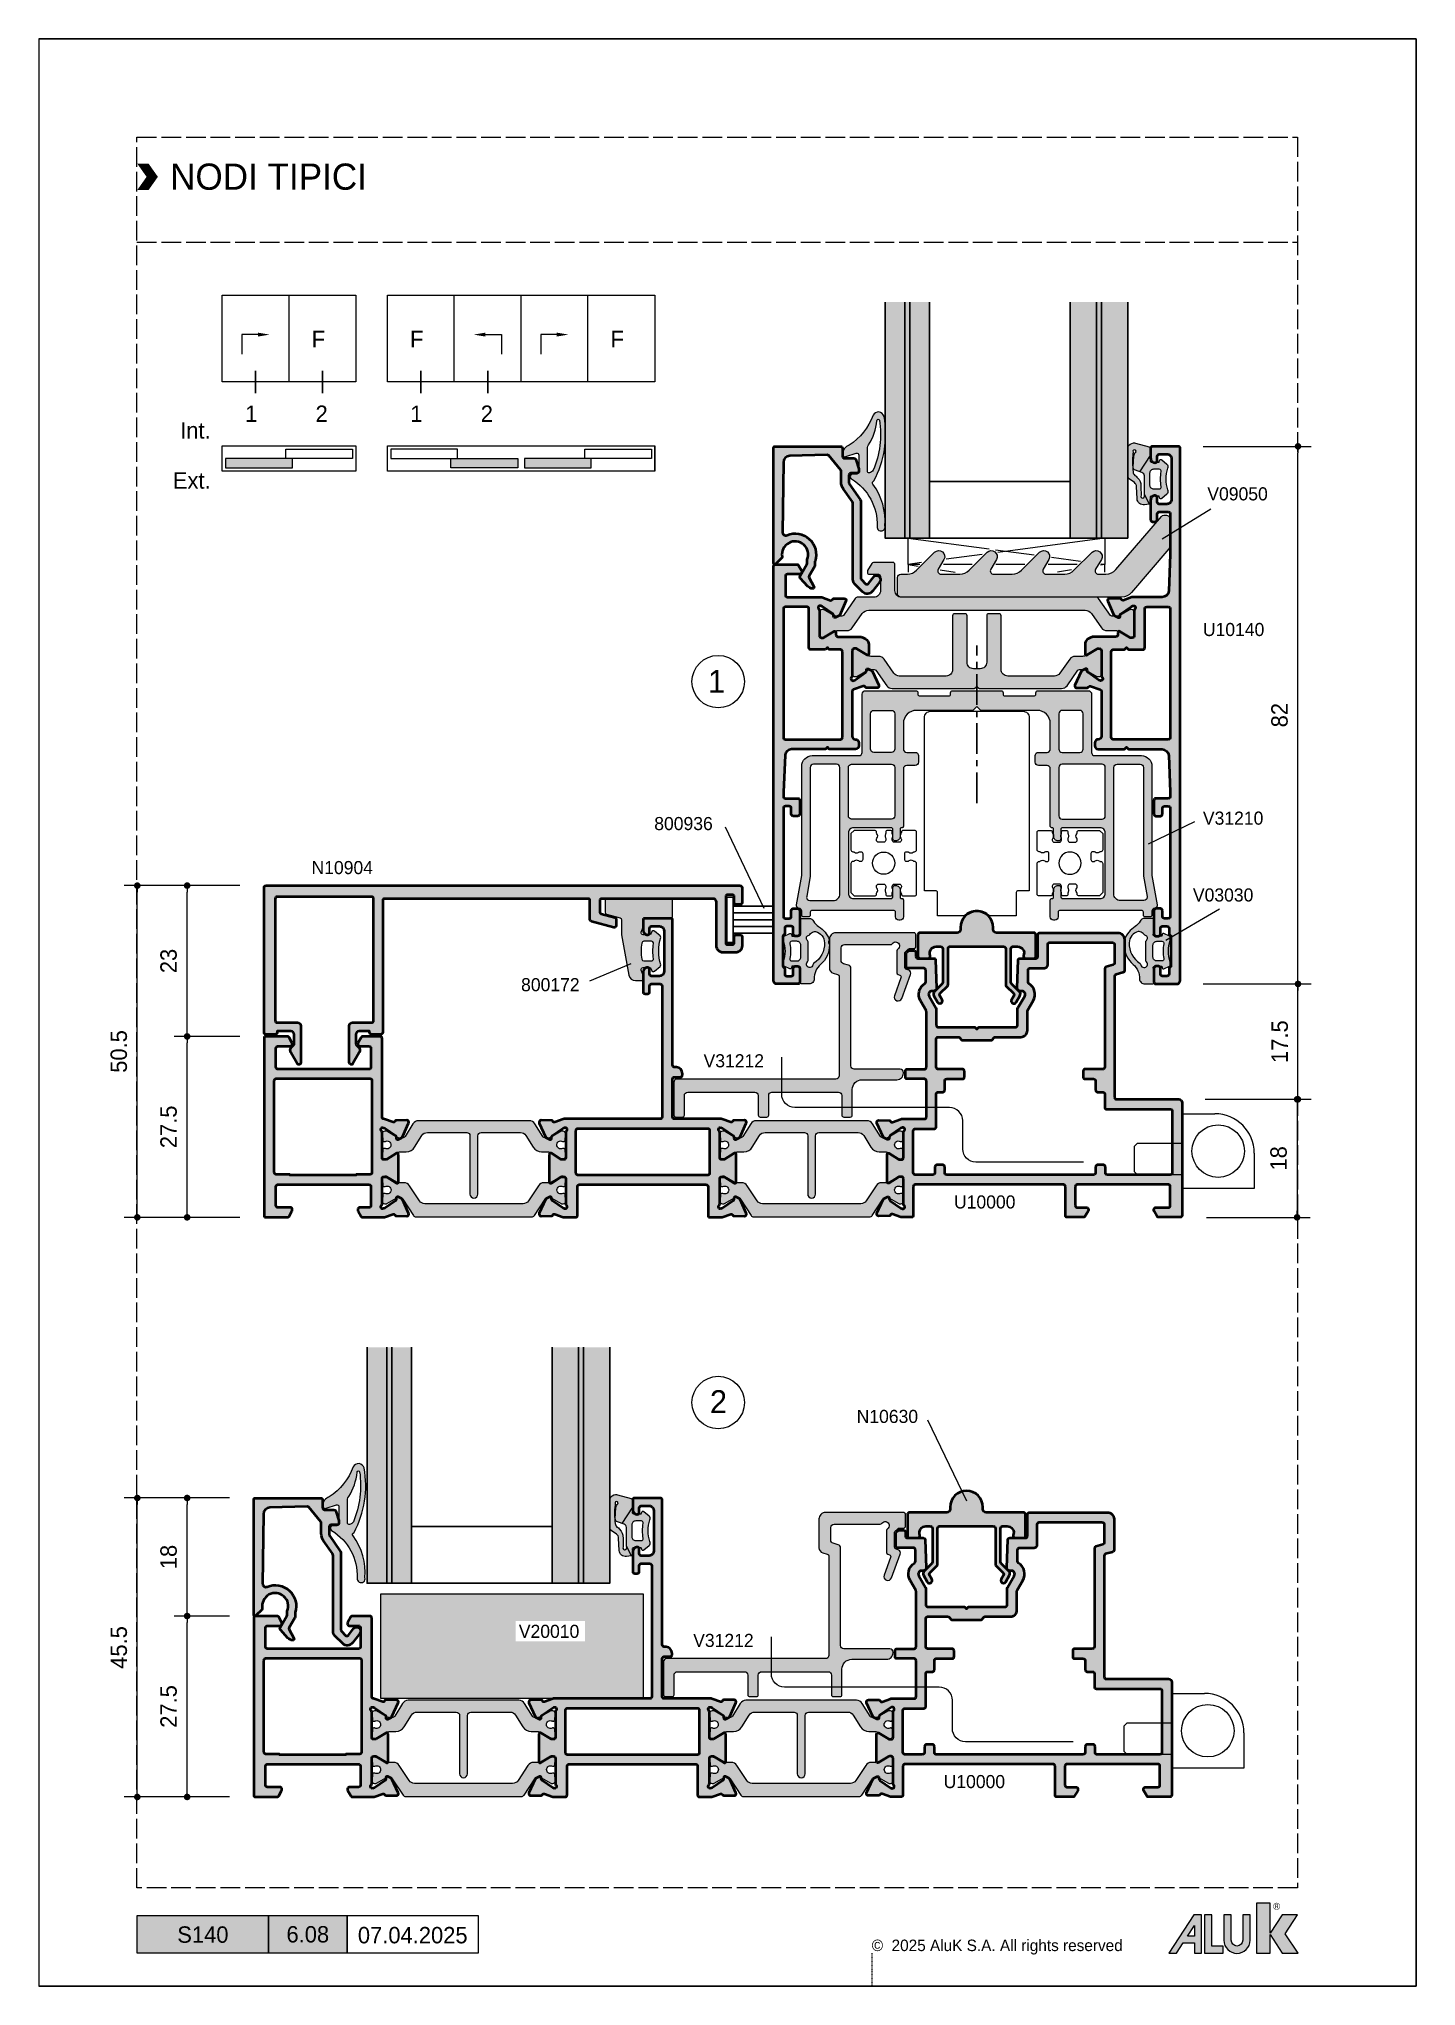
# Paper-space layout 'S6 08' of a CAD drawing. Header units: millimetres. Extents: x 180 to 390, y 30 to 327.
# The model-space entities are those that its viewports show. They can reach past a viewport. Long polylines and large blocks are cut down to what shows.
import ezdxf
from ezdxf.enums import TextEntityAlignment as Align

# ---------------------------------------------------------------- set-up
doc = ezdxf.new("R2010")
doc.units = ezdxf.units.MM
doc.header["$LTSCALE"] = 0.25
doc.header["$MEASUREMENT"] = 0
for name, pattern in [('ACAD_ISO02W100', [15, 12, -3]), ('CENTER', [2, 1.25, -0.25, 0.25, -0.25]), ('DOT2', [0.125, 0, -0.125])]:
    doc.linetypes.add(name, pattern=pattern)
doc.layers.get('0').update_dxf_attribs({"lineweight": 5})
doc.layers.get('Defpoints').update_dxf_attribs({"lineweight": 5})
for name, color, linetype, lineweight in [('01_Accessories', 102, 'Continuous', 9), ('01_Aluminum', 4, 'Continuous', 40), ('01_Dimension', 251, 'Continuous', 9), ('01_External Border', 150, 'Continuous', 20), ('01_Fill Glass', 254, 'Continuous', 0), ('01_Fill Plastic', 253, 'Continuous', 0), ('01_Fill Polyamide', 10, 'Continuous', 0), ('01_Glazing', 6, 'Continuous', 25), ('01_Plastic', 3, 'Continuous', 20), ('01_Polyamide', 201, 'Continuous', 20), ('01_Text', 40, 'Continuous', 25), ('01_Thin line', 8, 'Continuous', 9)]:
    doc.layers.add(name, color=color, linetype=linetype, lineweight=lineweight)
for name, color, linetype in [('01_ALUK Logo', 7, 'Continuous'), ('ASSI', 1, 'CENTER'), ('FINE', 7, 'Continuous'), ('QUOTE', 254, 'Continuous'), ('VETRO', 6, 'Continuous')]:
    doc.layers.add(name, color=color, linetype=linetype)
for name, color, linetype, lineweight, true_color in [('01_Fill 2°material', 7, 'Continuous', 0, 0xbfbfbf), ('01_Fill Aluminum', 7, 'Continuous', 0, 0xdcdcdc), ('01_Fill Border Red', 7, 'Continuous', 20, 0xe2001a), ('01_Text [White]', 7, 'Continuous', 25, 0xffffff)]:
    doc.layers.add(name, color=color, linetype=linetype, lineweight=lineweight, true_color=true_color)
doc.layers.add('01_Fill Border Grey', color=7, linetype='Continuous', true_color=0x555655)
doc.layers.add('02_Block Frame', color=7, linetype='Continuous', lineweight=5, true_color=0xe2001a, plot=False)
doc.layers.add('02_Layout Grid', color=252, linetype='DOT2', lineweight=5, plot=False, transparency=0.5)
doc.styles.add('ALUK Main&Secondary Titles', font='GOTHIC.TTF')
doc.styles.add('Aluk Text', font='GOTHIC.TTF')
doc.styles.get("Standard").update_dxf_attribs({"font": 'arial.ttf'})
doc.dimstyles.new('ALUK Manual 1-1', dxfattribs={"dimtxt": 2.5, "dimasz": 1, "dimexe": 2, "dimexo": 4, "dimgap": 1.5, "dimtad": 3, "dimdec": 1, "dimdsep": 46, "dimtxsty": 'Aluk Text', "dimblk": 'DOT', "dimcen": 0, "dimclrd": 256, "dimclre": 256, "dimclrt": 2, "dimaunit": 1, "dimadec": 0, "dimazin": 0, "dimtfac": 0.7, "dimtdec": 1, "dimtmove": 0, "dimatfit": 3, "dimldrblk": 'DOT', "dimfxl": 1, "dimtolj": 2, "dimlwd": -1, "dimlwe": -1, "dimarcsym": 0})

psp = doc.layouts.new('S6 08')

msp = doc.modelspace()

# ---------------------------------------------------------------- texts
at = {"layer": '01_Text', "style": 'Aluk Text'}
for s, p in [('V09050', (1998.171, 226.618)), ('U10140', (1997.498, 205.925)), ('800936', (1913.832, 176.324)), ('V31210', (1997.498, 177.152)), ('N10904', (1861.569, 169.61)), ('V03030', (1995.974, 165.433)), ('800172', (1893.525, 151.747)), ('V31212', (1921.35, 140.14)), ('U10000', (1959.544, 118.607)), ('N10630 ', (1944.698, 85.894)), ('V20010', (1893.182, 53.111)), ('V31212', (1919.77, 51.728)), ('U10000', (1957.963, 30.195))]:
    msp.add_text(s, height=2, dxfattribs=at).set_placement(p)
at = {"layer": '01_Text', "insert": (1840, 275.971), "char_height": 4, "attachment_point": 4, "style": 'ALUK Main&Secondary Titles'}
msp.add_mtext_dynamic_manual_height_columns('NODI TIPICI', width=120.62971, gutter_width=15, heights=[0], dxfattribs=at)
at = {"layer": '01_Text', "ltscale": 0.25, "style": 'Aluk Text'}
for s, insert, char_height, attachment_point in [('F', (1863.635, 252.486), 2.5, 3), ('F', (1878.63, 252.486), 2.5, 3), ('F', (1909.216, 252.486), 2.5, 3), ('1', (1853.304, 241.088), 2.5, 3), ('2', (1864.043, 241.088), 2.5, 3), ('1', (1878.495, 241.088), 2.5, 3), ('2', (1889.234, 241.088), 2.5, 3), ('Int.', (1846.18, 238.54), 2.5, 3), ('Ext.', (1846.18, 230.903), 2.5, 3), ('1', (1923.332, 199.015), 3.5, 5), ('2', (1923.627, 89.142), 3.5, 5)]:
    msp.add_mtext_dynamic_manual_height_columns(s, width=3.17792, gutter_width=12.5, heights=[0], dxfattribs=dict(at, insert=insert, char_height=char_height, attachment_point=attachment_point))
at = {"layer": '01_Text', "style": 'ALUK Main&Secondary Titles'}
msp.add_attdef('07.04.2025', text='', height=2.5, dxfattribs=at).set_placement((1877.001, 7.771), align=Align.MIDDLE)
at = {"layer": '01_Text [White]', "color": 7, "ltscale": 0.25, "true_color": 0xffffff, "style": 'Aluk Text'}
msp.add_attdef('6.08', text='', height=2.5, dxfattribs=at).set_placement((1861.001, 7.903), align=Align.MIDDLE)

# ---------------------------------------------------------------- blocks, each defined once
blk = doc.blocks.new('serie_')
at = {"layer": '01_Text [White]', "color": 7, "true_color": 0xffffff, "insert": (10, -2.87), "char_height": 2.5, "attachment_point": 5, "style": 'ALUK Main&Secondary Titles'}
blk.add_mtext_dynamic_manual_height_columns('S140', width=20, gutter_width=12.5, heights=[0], dxfattribs=at)
blk = doc.blocks.new('Standard fixed frame cover OX')
at = {"layer": '01_Fill Plastic', "ltscale": 0.25}
h = blk.add_hatch(color=256, dxfattribs=at)
h.dxf.hatch_style = 1
h.paths.add_polyline_path([(1877.33, 92.21, -0.414214), (1876.83, 92.71), (1876.83, 107.88, -0.339788), (1877.06, 108.17), (1877.74, 108.35, 0.339788), (1878.33, 109.13), (1878.33, 113.51, 0.414214), (1877.33, 114.51), (1865.43, 114.51, 0.414214), (1865.13, 114.21), (1865.13, 112.41, 0.414214), (1865.43, 112.11), (1866.11, 112.11, -0.198912), (1866.32, 112.02), (1866.74, 111.6, -0.198912), (1866.83, 111.39), (1866.83, 109.24, -0.307063), (1866.64, 108.96), (1866.23, 108.79, 0.405839), (1865.94, 108.16), (1867.28, 104.51, 0.999322), (1868.4, 104.92), (1867.41, 107.66, -0.405444), (1867.58, 108.04), (1867.84, 108.14, 0.307063), (1868.03, 108.42), (1868.03, 111.76, 0.250492), (1867.9, 112.01, -1.218525), (1868.73, 112.85, 0.250492), (1868.98, 112.71), (1876.03, 112.71, -0.414214), (1876.53, 112.21), (1876.53, 110.28, -0.339788), (1876.16, 109.8), (1875.4, 109.59, 0.339788), (1875.03, 109.11), (1875.03, 94.21, -0.414214), (1874.53, 93.71), (1867.53, 93.71, 0.438713), (1867.04, 93.17, 0.43149), (1868.03, 92.11), (1873.33, 92.11, -0.414214), (1874.83, 90.61), (1874.83, 86.71, 0.414214), (1875.13, 86.41), (1876.13, 86.41, 0.414214), (1876.43, 86.71), (1876.43, 89.71, -0.414214), (1876.93, 90.21), (1887.08, 90.21, -0.414214), (1887.58, 89.71), (1887.58, 86.71, 0.414214), (1887.88, 86.41), (1888.88, 86.41, 0.414214), (1889.18, 86.71), (1889.18, 89.71, -0.414214), (1889.68, 90.21), (1899.93, 90.21, -0.414214), (1900.43, 89.71), (1900.43, 86.71, 0.414214), (1900.73, 86.41), (1901.73, 86.41, 0.414214), (1902.03, 86.71), (1902.03, 91.71, 0.414214), (1901.53, 92.21)])
at = {"layer": '01_Plastic'}
blk.add_lwpolyline([(1866.11, 112.11), (1865.43, 112.11, -0.414214), (1865.13, 112.41), (1865.13, 114.21, -0.414214), (1865.43, 114.51), (1877.33, 114.51, -0.414214), (1878.33, 113.51), (1878.33, 109.13, -0.339788), (1877.74, 108.35), (1877.06, 108.17, 0.339788), (1876.83, 107.88), (1876.83, 92.71, 0.414214), (1877.33, 92.21), (1901.53, 92.21, -0.414214), (1902.03, 91.71), (1902.03, 86.71, -0.414214), (1901.73, 86.41), (1900.73, 86.41, -0.414214), (1900.43, 86.71), (1900.43, 89.71, 0.414214), (1899.93, 90.21), (1889.68, 90.21, 0.414214), (1889.18, 89.71), (1889.18, 86.71, -0.414214), (1888.88, 86.41), (1887.88, 86.41, -0.414214), (1887.58, 86.71), (1887.58, 89.71, 0.414214), (1887.08, 90.21), (1876.93, 90.21, 0.414214), (1876.43, 89.71), (1876.43, 86.71, -0.414214), (1876.13, 86.41), (1875.13, 86.41, -0.414214), (1874.83, 86.71), (1874.83, 90.61, 0.414214), (1873.33, 92.11), (1868.03, 92.11, -0.414214), (1867.03, 93.11), (1867.03, 93.21, -0.414214), (1867.53, 93.71), (1874.53, 93.71, 0.414214), (1875.03, 94.21), (1875.03, 109.11, -0.339788), (1875.4, 109.59), (1876.16, 109.8, 0.339788), (1876.53, 110.28), (1876.53, 112.21, 0.414214), (1876.03, 112.71), (1868.98, 112.71, -0.250492), (1868.73, 112.85, 1.218525), (1867.9, 112.01, -0.250492), (1868.03, 111.76), (1868.03, 108.42, -0.307063), (1867.84, 108.14), (1867.58, 108.04, 0.405444), (1867.41, 107.66), (1868.4, 104.92, -0.999322), (1867.28, 104.51), (1865.94, 108.16, -0.405839), (1866.23, 108.79), (1866.64, 108.96, 0.307063), (1866.83, 109.24), (1866.83, 111.39, 0.198912), (1866.74, 111.6), (1866.32, 112.02, 0.198912)], format="xyb", close=True, dxfattribs=at)
blk = doc.blocks.new('N10630')
at = {"layer": '01_Fill Aluminum', "ltscale": 0.25}
h = blk.add_hatch(color=256, dxfattribs=at)
h.dxf.hatch_style = 1
h.paths.add_polyline_path([(9, 14.1, 0.414214), (8.7, 14.4), (3, 14.4, -0.414214), (2.5, 14.9), (2.5, 15.2, 1), (-2.5, 15.2), (-2.5, 14.9, -0.414214), (-3, 14.4), (-8.7, 14.4, 0.414214), (-9, 14.1), (-9, 10.8, 0.414214), (-8.7, 10.5), (-7.4, 10.5, 0.535184), (-7.12, 10.92, -0.535184), (-6.2, 12.3), (-5.5, 12.3, -0.414214), (-5.2, 12), (-5.2, 6.82, -0.198912), (-5.29, 6.61), (-6.49, 5.41, 0.339454), (-6.56, 4.81), (-5.98, 3.8, 1), (-5.29, 4.2), (-5.64, 4.81, -0.339454), (-5.59, 5.17), (-4.49, 6.28, 0.198912), (-4.4, 6.49), (-4.4, 12, -0.414214), (-4.1, 12.3), (4.1, 12.3, -0.414214), (4.4, 12), (4.4, 6.49, 0.198912), (4.49, 6.28), (5.59, 5.17, -0.339454), (5.64, 4.81), (5.29, 4.2, 1), (5.98, 3.8), (6.56, 4.81, 0.339454), (6.49, 5.41), (5.29, 6.61, -0.198912), (5.2, 6.82), (5.2, 12, -0.414214), (5.5, 12.3), (6.2, 12.3, -0.535184), (7.12, 10.92, 0.535184), (7.4, 10.5), (8.7, 10.5, 0.414214), (9, 10.8)])
at = {"layer": '01_Aluminum'}
blk.add_lwpolyline([(-6.2, 12.3), (-5.5, 12.3, -0.414214), (-5.2, 12), (-5.2, 6.82, -0.198912), (-5.29, 6.61), (-6.49, 5.41, 0.339454), (-6.56, 4.81), (-5.98, 3.8, 1), (-5.29, 4.2), (-5.64, 4.81, -0.339454), (-5.59, 5.17), (-4.49, 6.28, 0.198912), (-4.4, 6.49), (-4.4, 12, -0.414214), (-4.1, 12.3), (4.1, 12.3, -0.414214), (4.4, 12), (4.4, 6.49, 0.198912), (4.49, 6.28), (5.59, 5.17, -0.339454), (5.64, 4.81), (5.29, 4.2, 1), (5.98, 3.8), (6.56, 4.81, 0.339454), (6.49, 5.41), (5.29, 6.61, -0.198912), (5.2, 6.82), (5.2, 12, -0.414214), (5.5, 12.3), (6.2, 12.3, -0.535184), (7.12, 10.92, 0.535184), (7.4, 10.5), (8.7, 10.5, 0.414214), (9, 10.8), (9, 14.1, 0.414214), (8.7, 14.4), (3, 14.4, -0.414214), (2.5, 14.9), (2.5, 15.2, 1), (-2.5, 15.2), (-2.5, 14.9, -0.414214), (-3, 14.4), (-8.7, 14.4, 0.414214), (-9, 14.1), (-9, 10.8, 0.414214), (-8.7, 10.5), (-7.4, 10.5, 0.535184), (-7.12, 10.92, -0.535184)], format="xyb", close=True, dxfattribs=at)
blk = doc.blocks.new('U10000')
at = {"layer": '01_Fill Aluminum', "ltscale": 0.25}
h = blk.add_hatch(color=256, dxfattribs=at)
h.dxf.hatch_style = 1
h.paths.add_polyline_path([(96.5, 9.6, 0.585524), (96.19, 9.77), (94.68, 8.84, -0.137872), (94.52, 8.8), (94.3, 8.8, -0.414214), (94, 9.1), (94, 12.95, 0.213411), (93.9, 13.18, -0.85546), (94.22, 13.67), (94.4, 13.59), (96.03, 12.47, -0.267949), (96.16, 12.2), (96.15, 12.08, 0.57735), (96.44, 11.89), (96.94, 12.13, 0.177976), (97.09, 12.27), (98.04, 14.38, 0.544467), (97.76, 14.8), (96.18, 14.79, 0.303984), (95.97, 14.65, -0.402738), (95.67, 14.51), (94.37, 14.98, 0.086513), (94.27, 15), (79.6, 15, -0.414214), (79.3, 15.3), (79.3, 35.3, -0.414214), (79.6, 35.6), (80.9, 35.6, -0.414214), (81.2, 35.3), (81.2, 34.4, 0.414214), (81.5, 34.1), (81.9, 34.1, 0.414214), (82.2, 34.4), (82.2, 37.4, 0.414214), (81.5, 38.1, 0.414214), (81.2, 37.8), (81.2, 37.1, -0.414214), (80.9, 36.8), (79.7, 36.8, -0.414214), (79, 37.5), (79, 43.7, -0.414214), (79.7, 44.4), (80.9, 44.4, -0.414214), (81.2, 44.1), (81.2, 43.4, 0.414214), (81.5, 43.1, 0.414214), (82.2, 43.8), (82.2, 45.3, 0.414214), (81.9, 45.6), (78, 45.6, 0.414214), (77.7, 45.3), (77.7, 23.2, -0.391837), (77.42, 22.9), (77.12, 22.9, 0.391837), (76.2, 21.9), (76.2, 21.7, 0.414214), (76.5, 21.4), (77.4, 21.4, -0.414214), (77.7, 21.1), (77.7, 15.3, -0.414214), (77.4, 15), (70.23, 15, 0.086513), (70.13, 14.98), (68.83, 14.51, -0.392793), (68.53, 14.64), (68.53, 14.65, 0.294413), (68.31, 14.79), (66.74, 14.8, 0.548619), (66.46, 14.38), (67.41, 12.27, 0.177976), (67.55, 12.13), (68.06, 11.89, 0.717549), (68.35, 12.13, -0.329769), (68.47, 12.47), (70.1, 13.59), (70.28, 13.67, -0.855531), (70.6, 13.18, 0.213411), (70.5, 12.95), (70.5, 9.1, -0.414214), (70.2, 8.8), (69.98, 8.8, -0.137872), (69.82, 8.84), (68.3, 9.77, 0.585524), (68, 9.6), (68, 5.4, 0.585524), (68.3, 5.23), (69.82, 6.16, -0.137872), (69.98, 6.2), (70.2, 6.2, -0.414214), (70.5, 5.9), (70.5, 2.05, 0.213411), (70.6, 1.82, -0.85546), (70.28, 1.33), (70.1, 1.41), (68.47, 2.53, -0.267949), (68.34, 2.8), (68.35, 2.92, 0.57735), (68.06, 3.11), (67.55, 2.87, 0.177976), (67.41, 2.73), (66.46, 0.62, 0.544467), (66.74, 0.2), (68.31, 0.21, 0.303984), (68.53, 0.35, -0.402738), (68.83, 0.49), (70.13, 0.02, 0.086513), (70.23, 0), (72, 0, 0.414214), (72.3, 0.3), (72.3, 4.7, -0.414214), (72.6, 5), (91.9, 5, -0.414214), (92.2, 4.7), (92.2, 0.3, 0.414214), (92.5, 0), (94.27, 0, 0.086513), (94.37, 0.02), (95.67, 0.49, -0.392793), (95.96, 0.36), (95.97, 0.35, 0.294413), (96.18, 0.21), (97.76, 0.2, 0.548619), (98.04, 0.62), (97.09, 2.73, 0.177976), (96.94, 2.87), (96.44, 3.11, 0.717549), (96.15, 2.87, -0.329769), (96.03, 2.53), (94.4, 1.41), (94.22, 1.33, -0.855531), (93.9, 1.82, 0.213411), (94, 2.05), (94, 5.9, -0.414214), (94.3, 6.2), (94.52, 6.2, -0.137872), (94.68, 6.16), (96.19, 5.23, 0.585524), (96.5, 5.4)])
h.paths.add_polyline_path([(72, 13.2, -0.414214), (72.3, 13.5), (92.2, 13.5, -0.414214), (92.5, 13.2), (92.5, 6.8, -0.414214), (92.2, 6.5), (72.3, 6.5, -0.414214), (72, 6.8)], flags=16)
h = blk.add_hatch(color=256, dxfattribs=at)
h.dxf.hatch_style = 1
h.paths.add_polyline_path([(45, 9.6, 0.585524), (44.7, 9.77), (43.18, 8.84, -0.137872), (43.02, 8.8), (42.8, 8.8, -0.414214), (42.5, 9.1), (42.5, 12.95, 0.213411), (42.4, 13.18, -0.85546), (42.72, 13.67), (42.9, 13.59), (44.53, 12.47, -0.267949), (44.66, 12.2), (44.65, 12.08, 0.57735), (44.94, 11.89), (45.45, 12.13, 0.177976), (45.59, 12.27), (46.54, 14.38, 0.544467), (46.26, 14.8), (44.69, 14.79, 0.303984), (44.47, 14.65, -0.402738), (44.17, 14.51), (42.87, 14.98, 0.086513), (42.77, 15), (39.3, 15, -0.414214), (39, 15.3), (39, 20.8, -0.414214), (39.3, 21.1), (41.9, 21.1, 0.414214), (42.2, 21.4), (42.2, 22.3, 0.414214), (41.9, 22.6), (39.3, 22.6, -0.414214), (39, 22.9), (39, 31.38, -0.131652), (39.04, 31.53), (39.89, 33, 0.400766), (39.24, 35.68, -0.255626), (39.1, 35.94), (39.1, 37.7, -0.414214), (39.4, 38), (41.8, 38, 0.414214), (42.1, 38.3), (42.1, 40.18, 0.198912), (42.01, 40.39), (41.79, 40.61, 0.198912), (41.58, 40.7), (40.9, 40.7, 0.414214), (40.6, 40.4), (40.6, 39.8, -0.414214), (40.3, 39.5), (37.89, 39.5, 0.404026), (37.59, 39.21), (37.44, 35.02, 0.507842), (38.05, 34.49, -0.65065), (38.59, 33.75), (37.57, 31.97, 0.131652), (37.5, 31.72), (37.5, 29.3, -0.414214), (37.2, 29), (31.6, 29), (31.3, 28.7), (31, 29), (25.4, 29, -0.414214), (25.1, 29.3), (25.1, 31.72, 0.131652), (25.03, 31.97), (24.01, 33.75, -0.57735), (24.44, 34.5), (24.66, 34.5, 0.424475), (25.16, 35.02), (25.01, 39.21, 0.404026), (24.71, 39.5), (22.3, 39.5, -0.414214), (22, 39.8), (22, 43.1, 0.414214), (21.7, 43.4), (9.8, 43.4, 0.414214), (8.8, 42.4), (8.8, 37.63, 0.339454), (9.02, 37.34), (10.08, 37.06, -0.339454), (10.3, 36.77), (10.3, 18.3, -0.414214), (10, 18), (0.5, 18, 0.414214), (0, 17.5), (0, 0.3, 0.414214), (0.3, 0), (3.53, 0, 0.263447), (3.79, 0.15), (4.26, 0.93, 0.135933), (4.3, 1.08, 0.564332), (4, 1.5), (2.1, 1.5, -0.414214), (1.8, 1.8), (1.8, 4.7, -0.414214), (2.1, 5), (16, 5, -0.414214), (16.3, 4.7), (16.3, 1.8, -0.414214), (16, 1.5), (14.6, 1.5, 0.414214), (14.3, 1.2, 0.242266), (14.34, 0.93), (14.81, 0.15, 0.263447), (15.07, 0), (17.5, 0, 0.414214), (17.8, 0.3), (17.8, 4.7, -0.414214), (18.1, 5), (40.7, 5, -0.414214), (41, 4.7), (41, 0.3, 0.414214), (41.3, 0), (42.77, 0, 0.086513), (42.87, 0.02), (44.17, 0.49, -0.392793), (44.47, 0.36), (44.47, 0.35, 0.294413), (44.69, 0.21), (46.26, 0.2, 0.548619), (46.54, 0.62), (45.59, 2.73, 0.177976), (45.45, 2.87), (44.94, 3.11, 0.717549), (44.65, 2.87, -0.329769), (44.53, 2.53), (42.9, 1.41), (42.72, 1.33, -0.855531), (42.4, 1.82, 0.213411), (42.5, 2.05), (42.5, 5.9, -0.414214), (42.8, 6.2), (43.02, 6.2, -0.137872), (43.18, 6.16), (44.7, 5.23, 0.585524), (45, 5.4)])
h.paths.add_polyline_path([(41, 6.8, -0.414214), (40.7, 6.5), (38, 6.5, -0.414214), (37.7, 6.8), (37.7, 7.7, 0.414214), (37.4, 8), (36.5, 8, 0.414214), (36.2, 7.7), (36.2, 6.8, -0.414214), (35.9, 6.5), (13.5, 6.5, -0.414214), (13.2, 6.8), (13.2, 7.7, 0.414214), (12.9, 8), (12, 8, 0.414214), (11.7, 7.7), (11.7, 6.8, -0.414214), (11.4, 6.5), (1.8, 6.5, -0.414214), (1.5, 6.8), (1.5, 16.2, -0.414214), (1.8, 16.5), (11.5, 16.5, 0.414214), (11.8, 16.8), (11.8, 18.8, -0.414214), (12.1, 19.1), (12.9, 19.1, 0.414214), (13.2, 19.4), (13.2, 20.8, -0.414214), (13.5, 21.1), (14.8, 21.1, 0.414214), (15.1, 21.4), (15.1, 22.3, 0.414214), (14.8, 22.6), (12.1, 22.6, -0.414214), (11.8, 22.9), (11.8, 37.92, 0.339454), (11.58, 38.21), (10.52, 38.49, -0.339454), (10.3, 38.78), (10.3, 41.6, -0.414214), (10.6, 41.9), (20.2, 41.9, -0.414214), (20.5, 41.6), (20.5, 38.5, 0.414214), (21, 38), (23.2, 38, -0.414214), (23.5, 37.7), (23.5, 35.94, -0.255626), (23.36, 35.68, 0.400766), (22.71, 33), (23.56, 31.53, -0.131652), (23.6, 31.38), (23.6, 28.5, 0.414214), (24.6, 27.5), (28.43, 27.5, -0.198912), (28.64, 27.41), (28.96, 27.09, 0.198912), (29.17, 27), (33.43, 27, 0.198912), (33.64, 27.09), (33.96, 27.41, -0.198912), (34.17, 27.5), (37.2, 27.5, -0.414214), (37.5, 27.2), (37.5, 22.9, -0.414214), (37.2, 22.6), (33.5, 22.6, 0.414214), (33.2, 22.3), (33.2, 21.4, 0.414214), (33.5, 21.1), (35.9, 21.1, -0.414214), (36.2, 20.8), (36.2, 19.4, 0.414214), (36.5, 19.1), (37.2, 19.1, -0.414214), (37.5, 18.8), (37.5, 13.8, 0.414214), (37.8, 13.5), (40.7, 13.5, -0.414214), (41, 13.2)], flags=16)
h = blk.add_hatch(color=256, dxfattribs=at)
h.dxf.hatch_style = 1
h.paths.add_polyline_path([(140, 27.3, 0.414214), (139.7, 27.6), (136.45, 27.6, 0.267949), (136.19, 27.45), (135.74, 26.67, 0.131652), (135.7, 26.52, 0.569051), (136, 26.1), (137.9, 26.1, -0.414214), (138.2, 25.8), (138.2, 22.9, -0.414214), (137.9, 22.6), (124, 22.6, -0.414214), (123.7, 22.9), (123.7, 25.8, -0.414214), (124, 26.1), (125.4, 26.1, 0.414214), (125.7, 26.4, 0.240277), (125.66, 26.67), (125.21, 27.45, 0.267949), (124.95, 27.6), (122.3, 27.6, 0.414214), (122, 27.3), (122, 15.3, -0.398616), (121.72, 15, 0.073042), (121.63, 14.98), (120.33, 14.51, -0.392793), (120.03, 14.64), (120.03, 14.65, 0.294413), (119.81, 14.79), (118.24, 14.8, 0.548619), (117.96, 14.38), (118.91, 12.27, 0.177976), (119.05, 12.13), (119.56, 11.89, 0.717549), (119.85, 12.13, -0.329769), (119.97, 12.47), (121.6, 13.59), (121.78, 13.67, -0.855531), (122.1, 13.18, 0.213411), (122, 12.95), (122, 9.1, -0.414214), (121.7, 8.8), (121.48, 8.8, -0.137872), (121.32, 8.84), (119.8, 9.77, 0.585524), (119.5, 9.6), (119.5, 5.4, 0.585524), (119.8, 5.23), (121.32, 6.16, -0.137872), (121.48, 6.2), (121.7, 6.2, -0.414214), (122, 5.9), (122, 2.05, 0.213411), (122.1, 1.82, -0.85546), (121.78, 1.33), (121.6, 1.41), (119.97, 2.53, -0.267949), (119.84, 2.8), (119.85, 2.92, 0.57735), (119.56, 3.11), (119.05, 2.87, 0.177976), (118.91, 2.73), (117.96, 0.62, 0.544467), (118.24, 0.2), (119.81, 0.21, 0.303984), (120.03, 0.35, -0.402738), (120.33, 0.49), (121.63, 0.02, 0.086513), (121.73, 0), (124.95, 0, 0.26795), (125.21, 0.15), (125.66, 0.93, 0.131652), (125.7, 1.08, 0.569051), (125.4, 1.5), (124, 1.5, -0.414214), (123.7, 1.8), (123.7, 4.7, -0.414214), (124, 5), (137.9, 5, -0.414214), (138.2, 4.7), (138.2, 1.8, -0.414214), (137.9, 1.5), (136, 1.5, 0.414214), (135.7, 1.2, 0.240277), (135.74, 0.93), (136.19, 0.15, 0.267949), (136.45, 0), (139.7, 0, 0.414214), (140, 0.3)])
h.paths.add_polyline_path([(123.5, 6.9), (123.5, 20.8, -0.414214), (123.8, 21.1), (138.2, 21.1, -0.414214), (138.5, 20.8), (138.5, 6.9, -0.414214), (138.2, 6.6), (136.1, 6.6), (136.1, 6.5), (125.9, 6.5), (125.9, 6.6), (123.8, 6.6, -0.414214)], flags=16)
at = {"layer": '01_Fill Polyamide', "ltscale": 0.25}
h = blk.add_hatch(color=256, dxfattribs=at)
h.dxf.hatch_style = 1
h.paths.add_polyline_path([(70, 11.59, 0.109552), (70.09, 11.57), (70.2, 11.57, 0.414214), (70.4, 11.77), (70.4, 12.14, 0.267949), (70.5, 12.32), (70.5, 12.74, 0.414214), (70.1, 13.14), (69.89, 13.14, 0.131571), (69.79, 13.12), (68.3, 12.25, -0.131571), (67.7, 12.09), (67.43, 12.09, -0.258618), (67, 12.33), (65.79, 14.27, 0.258618), (64.94, 14.74), (48.06, 14.74, 0.258618), (47.21, 14.27), (46, 12.33, -0.258618), (45.57, 12.09), (45.3, 12.09, -0.131571), (44.7, 12.25), (43.21, 13.12, 0.131571), (43.11, 13.14), (42.9, 13.14, 0.414214), (42.5, 12.74), (42.5, 12.32, 0.267949), (42.6, 12.14), (42.6, 11.77, 0.414214), (42.8, 11.57), (42.91, 11.57, 0.109552), (43, 11.59, -0.548663), (43.85, 11.04, -0.548663), (43, 10.5, 0.109552), (42.91, 10.52), (42.8, 10.52, 0.414214), (42.6, 10.32), (42.6, 9.94, 0.267949), (42.5, 9.77), (42.5, 9.34, 0.414214), (42.9, 8.94), (43.11, 8.94, 0.131571), (43.21, 8.97), (44.7, 9.83, -0.131571), (45.3, 9.99), (46.18, 9.99, 0.258618), (47.46, 10.7), (48.56, 12.47, -0.258618), (49.41, 12.94), (55.4, 12.94, -0.414214), (55.9, 12.44), (55.9, 3.54, 1), (57.1, 3.54), (57.1, 12.44, -0.414214), (57.6, 12.94), (63.59, 12.94, -0.258618), (64.44, 12.47), (65.55, 10.7, 0.258618), (66.82, 9.99), (67.7, 9.99, -0.131571), (68.3, 9.83), (69.79, 8.97, 0.131571), (69.89, 8.94), (70.1, 8.94, 0.414214), (70.5, 9.34), (70.5, 9.77, 0.267949), (70.4, 9.94), (70.4, 10.32, 0.414214), (70.2, 10.52), (70.09, 10.52, 0.109552), (70, 10.5, -0.548663), (69.15, 11.04, -0.548663)])
h.paths.add_polyline_path([(70.04, 4.69), (70.19, 4.69, 0.414214), (70.39, 4.89), (70.39, 5.27), (70.49, 5.27), (70.49, 5.87, 0.414214), (70.09, 6.27), (69.89, 6.27, 0.137888), (69.78, 6.24), (68.29, 5.38, -0.131829), (67.89, 5.27), (67.16, 5.27, 0.252853), (66.32, 4.82), (64.81, 2.52, -0.252853), (63.98, 2.07), (49.01, 2.07, -0.252853), (48.18, 2.52), (46.67, 4.82, 0.252853), (45.83, 5.27), (45.1, 5.27, -0.131829), (44.7, 5.38), (43.2, 6.24, 0.125779), (43.1, 6.27), (42.89, 6.27, 0.414214), (42.49, 5.87), (42.49, 5.27), (42.59, 5.27), (42.59, 4.89, 0.414214), (42.79, 4.69), (42.95, 4.69, -0.571287), (43.84, 4.17, -0.571287), (42.95, 3.64), (42.79, 3.64, 0.414214), (42.59, 3.44), (42.59, 3.07), (42.49, 3.07), (42.49, 2.47, 0.414214), (42.89, 2.07), (43.1, 2.07, 0.137888), (43.21, 2.1), (44.73, 2.98, -0.397189), (45.63, 2.77), (47.26, 0.29, 0.252157), (47.67, 0.07), (65.32, 0.07, 0.252157), (65.73, 0.29), (67.36, 2.77, -0.397189), (68.26, 2.98), (69.79, 2.09, 0.125779), (69.89, 2.07), (70.09, 2.07, 0.414214), (70.49, 2.47), (70.49, 3.07), (70.39, 3.07), (70.39, 3.44, 0.414214), (70.19, 3.64), (70.04, 3.64, -0.571287), (69.14, 4.17, -0.571287)])
h = blk.add_hatch(color=256, dxfattribs=at)
h.dxf.hatch_style = 1
h.paths.add_polyline_path([(121.5, 11.59, 0.109552), (121.59, 11.57), (121.7, 11.57, 0.414214), (121.9, 11.77), (121.9, 12.14, 0.267949), (122, 12.32), (122, 12.74, 0.414214), (121.6, 13.14), (121.39, 13.14, 0.131571), (121.29, 13.12), (119.8, 12.25, -0.131571), (119.2, 12.09), (118.93, 12.09, -0.258618), (118.5, 12.33), (117.29, 14.27, 0.258618), (116.44, 14.74), (99.56, 14.74, 0.258618), (98.71, 14.27), (97.5, 12.33, -0.258618), (97.07, 12.09), (96.8, 12.09, -0.131571), (96.2, 12.25), (94.71, 13.12, 0.131571), (94.61, 13.14), (94.4, 13.14, 0.414214), (94, 12.74), (94, 12.32, 0.267949), (94.1, 12.14), (94.1, 11.77, 0.414214), (94.3, 11.57), (94.41, 11.57, 0.109552), (94.5, 11.59, -0.548663), (95.35, 11.04, -0.548663), (94.5, 10.5, 0.109552), (94.41, 10.52), (94.3, 10.52, 0.414214), (94.1, 10.32), (94.1, 9.94, 0.267949), (94, 9.77), (94, 9.34, 0.414214), (94.4, 8.94), (94.61, 8.94, 0.131571), (94.71, 8.97), (96.2, 9.83, -0.131571), (96.8, 9.99), (97.68, 9.99, 0.258618), (98.95, 10.7), (100.06, 12.47, -0.258618), (100.91, 12.94), (106.9, 12.94, -0.414214), (107.4, 12.44), (107.4, 3.54, 1), (108.6, 3.54), (108.6, 12.44, -0.414214), (109.1, 12.94), (115.09, 12.94, -0.258618), (115.94, 12.47), (117.04, 10.7, 0.258618), (118.32, 9.99), (119.2, 9.99, -0.131571), (119.8, 9.83), (121.29, 8.97, 0.131571), (121.39, 8.94), (121.6, 8.94, 0.414214), (122, 9.34), (122, 9.77, 0.267949), (121.9, 9.94), (121.9, 10.32, 0.414214), (121.7, 10.52), (121.59, 10.52, 0.109552), (121.5, 10.5, -0.548663), (120.65, 11.04, -0.548663)])
h.paths.add_polyline_path([(121.53, 4.69), (121.69, 4.69, 0.414214), (121.89, 4.89), (121.89, 5.27), (121.99, 5.27), (121.99, 5.87, 0.414214), (121.59, 6.27), (121.38, 6.27, 0.137888), (121.28, 6.24), (119.79, 5.38, -0.131829), (119.39, 5.27), (118.65, 5.27, 0.252853), (117.82, 4.82), (116.31, 2.52, -0.252853), (115.48, 2.07), (100.51, 2.07, -0.252853), (99.67, 2.52), (98.17, 4.82, 0.252853), (97.33, 5.27), (96.6, 5.27, -0.131829), (96.2, 5.38), (94.7, 6.24, 0.125779), (94.6, 6.27), (94.39, 6.27, 0.414214), (93.99, 5.87), (93.99, 5.27), (94.09, 5.27), (94.09, 4.89, 0.414214), (94.29, 4.69), (94.45, 4.69, -0.571287), (95.34, 4.17, -0.571287), (94.45, 3.64), (94.29, 3.64, 0.414214), (94.09, 3.44), (94.09, 3.07), (93.99, 3.07), (93.99, 2.47, 0.414214), (94.39, 2.07), (94.6, 2.07, 0.137888), (94.71, 2.1), (96.23, 2.98, -0.397189), (97.13, 2.77), (98.76, 0.29, 0.252157), (99.17, 0.07), (116.81, 0.07, 0.252157), (117.23, 0.29), (118.86, 2.77, -0.397189), (119.76, 2.98), (121.29, 2.09, 0.125779), (121.38, 2.07), (121.59, 2.07, 0.414214), (121.99, 2.47), (121.99, 3.07), (121.89, 3.07), (121.89, 3.44, 0.414214), (121.69, 3.64), (121.53, 3.64, -0.571287), (120.64, 4.17, -0.571287)])
at = {"layer": '01_Aluminum'}
for points in [[(79.6, 15), (94.27, 15, -0.086513), (94.37, 14.98), (95.67, 14.51, 0.392793), (95.96, 14.64), (95.97, 14.65, -0.294413), (96.18, 14.79), (97.76, 14.8, -0.548619), (98.04, 14.38), (97.09, 12.27, -0.177976), (96.94, 12.13), (96.44, 11.89, -0.57735), (96.15, 12.08), (96.16, 12.2, 0.267949), (96.03, 12.47), (94.4, 13.59), (94.22, 13.67, 0.85546), (93.9, 13.18, -0.213411), (94, 12.95), (94, 9.1, 0.414214), (94.3, 8.8), (94.52, 8.8, 0.137872), (94.68, 8.84), (96.19, 9.77, -0.585524), (96.5, 9.6), (96.5, 5.4, -0.585524), (96.19, 5.23), (94.68, 6.16, 0.137872), (94.52, 6.2), (94.3, 6.2, 0.414214), (94, 5.9), (94, 2.05, -0.213411), (93.9, 1.82, 0.85546), (94.22, 1.33), (94.4, 1.41), (96.03, 2.53, 0.267949), (96.16, 2.8), (96.15, 2.92, -0.57735), (96.44, 3.11), (96.94, 2.87, -0.177976), (97.09, 2.73), (98.04, 0.62, -0.548619), (97.76, 0.2), (96.18, 0.21, -0.294413), (95.97, 0.35), (95.96, 0.36, 0.392793), (95.67, 0.49), (94.37, 0.02, -0.086513), (94.27, 0), (92.5, 0, -0.414214), (92.2, 0.3), (92.2, 4.7, 0.414214), (91.9, 5), (72.6, 5, 0.414214), (72.3, 4.7), (72.3, 0.3, -0.414214), (72, 0), (70.23, 0, -0.086513), (70.13, 0.02), (68.83, 0.49, 0.392793), (68.53, 0.36), (68.53, 0.35, -0.294413), (68.31, 0.21), (66.74, 0.2, -0.548619), (66.46, 0.62), (67.41, 2.73, -0.177976), (67.55, 2.87), (68.06, 3.11, -0.57735), (68.35, 2.92), (68.34, 2.8, 0.267949), (68.47, 2.53), (70.1, 1.41), (70.28, 1.33, 0.85546), (70.6, 1.82, -0.213411), (70.5, 2.05), (70.5, 5.9, 0.414214), (70.2, 6.2), (69.98, 6.2, 0.137872), (69.82, 6.16), (68.3, 5.23, -0.585524), (68, 5.4), (68, 9.6, -0.585524), (68.3, 9.77), (69.82, 8.84, 0.137872), (69.98, 8.8), (70.2, 8.8, 0.414214), (70.5, 9.1), (70.5, 12.95, -0.213411), (70.6, 13.18, 0.85546), (70.28, 13.67), (70.1, 13.59), (68.47, 12.47, 0.267949), (68.34, 12.2), (68.35, 12.08, -0.57735), (68.06, 11.89), (67.55, 12.13, -0.177976), (67.41, 12.27), (66.46, 14.38, -0.548619), (66.74, 14.8), (68.31, 14.79, -0.294413), (68.53, 14.65), (68.53, 14.64, 0.392793), (68.83, 14.51), (70.13, 14.98, -0.086513), (70.23, 15), (77.4, 15, 0.414214), (77.7, 15.3), (77.7, 21.1, 0.414214), (77.4, 21.4), (76.5, 21.4, -0.414214), (76.2, 21.7), (76.2, 21.9, -0.391837), (77.12, 22.9), (77.42, 22.9, 0.391837), (77.7, 23.2), (77.7, 45.3, -0.414214), (78, 45.6), (81.9, 45.6, -0.414214), (82.2, 45.3), (82.2, 43.8, -0.414214), (81.5, 43.1, -0.414214), (81.2, 43.4), (81.2, 44.1, 0.414214), (80.9, 44.4), (79.7, 44.4, 0.414214), (79, 43.7), (79, 37.5, 0.414214), (79.7, 36.8), (80.9, 36.8, 0.414214), (81.2, 37.1), (81.2, 37.8, -0.414214), (81.5, 38.1, -0.414214), (82.2, 37.4), (82.2, 34.4, -0.414214), (81.9, 34.1), (81.5, 34.1, -0.414214), (81.2, 34.4), (81.2, 35.3, 0.414214), (80.9, 35.6), (79.6, 35.6, 0.414214), (79.3, 35.3), (79.3, 15.3, 0.414214)], [(42.01, 40.39), (41.79, 40.61, 0.198912), (41.58, 40.7), (40.9, 40.7, 0.414214), (40.6, 40.4), (40.6, 39.8, -0.414214), (40.3, 39.5), (37.89, 39.5, 0.404026), (37.59, 39.21), (37.44, 35.02, 0.424475), (37.94, 34.5), (38.16, 34.5, -0.57735), (38.59, 33.75), (37.57, 31.97, 0.131652), (37.5, 31.72), (37.5, 29.3, -0.414214), (37.2, 29), (31.6, 29), (31.3, 28.7), (31, 29), (25.4, 29, -0.414214), (25.1, 29.3), (25.1, 31.72, 0.131652), (25.03, 31.97), (24.01, 33.75, -0.57735), (24.44, 34.5), (24.66, 34.5, 0.424475), (25.16, 35.02), (25.01, 39.21, 0.404026), (24.71, 39.5), (22.3, 39.5, -0.414214), (22, 39.8), (22, 43.1, 0.414214), (21.7, 43.4), (9.8, 43.4, 0.414214), (8.8, 42.4), (8.8, 37.63, 0.339454), (9.02, 37.34), (10.08, 37.06, -0.339454), (10.3, 36.77), (10.3, 18.3, -0.414214), (10, 18), (0.5, 18, 0.414214), (0, 17.5), (0, 0.3, 0.414214), (0.3, 0), (3.53, 0, 0.263447), (3.79, 0.15), (4.26, 0.93, 0.135933), (4.3, 1.08), (4.3, 1.2, 0.414214), (4, 1.5), (2.1, 1.5, -0.414214), (1.8, 1.8), (1.8, 4.7, -0.414214), (2.1, 5), (16, 5, -0.414214), (16.3, 4.7), (16.3, 1.8, -0.414214), (16, 1.5), (14.6, 1.5, 0.414214), (14.3, 1.2), (14.3, 1.08, 0.135933), (14.34, 0.93), (14.81, 0.15, 0.263447), (15.07, 0), (17.5, 0, 0.414214), (17.8, 0.3), (17.8, 4.7, -0.414214), (18.1, 5), (40.7, 5, -0.414214), (41, 4.7), (41, 0.3, 0.414214), (41.3, 0), (42.77, 0, 0.086513), (42.87, 0.02), (44.17, 0.49, -0.392793), (44.47, 0.36), (44.47, 0.35, 0.294413), (44.69, 0.21), (46.26, 0.2, 0.548619), (46.54, 0.62), (45.59, 2.73, 0.177976), (45.45, 2.87), (44.94, 3.11, 0.57735), (44.65, 2.92), (44.66, 2.8, -0.267949), (44.53, 2.53), (42.9, 1.41), (42.72, 1.33, -0.85546), (42.4, 1.82, 0.213411), (42.5, 2.05), (42.5, 5.9, -0.414214), (42.8, 6.2), (43.02, 6.2, -0.137872), (43.18, 6.16), (44.7, 5.23, 0.585524), (45, 5.4), (45, 9.6, 0.585524), (44.7, 9.77), (43.18, 8.84, -0.137872), (43.02, 8.8), (42.8, 8.8, -0.414214), (42.5, 9.1), (42.5, 12.95, 0.213411), (42.4, 13.18, -0.85546), (42.72, 13.67), (42.9, 13.59), (44.53, 12.47, -0.267949), (44.66, 12.2), (44.65, 12.08, 0.57735), (44.94, 11.89), (45.45, 12.13, 0.177976), (45.59, 12.27), (46.54, 14.38, 0.548619), (46.26, 14.8), (44.69, 14.79, 0.294413), (44.47, 14.65), (44.47, 14.64, -0.392793), (44.17, 14.51), (42.87, 14.98, 0.086513), (42.77, 15), (39.3, 15, -0.414214), (39, 15.3), (39, 20.8, -0.414214), (39.3, 21.1), (41.9, 21.1, 0.414214), (42.2, 21.4), (42.2, 22.3, 0.414214), (41.9, 22.6), (39.3, 22.6, -0.414214), (39, 22.9), (39, 31.38, -0.131652), (39.04, 31.53), (39.89, 33, 0.400766), (39.24, 35.68, -0.255626), (39.1, 35.94), (39.1, 37.7, -0.414214), (39.4, 38), (41.8, 38, 0.414214), (42.1, 38.3), (42.1, 40.18, 0.198912)], [(11.8, 37.92), (11.8, 22.9, 0.414214), (12.1, 22.6), (14.8, 22.6, -0.414214), (15.1, 22.3), (15.1, 21.4, -0.414214), (14.8, 21.1), (13.5, 21.1, 0.414214), (13.2, 20.8), (13.2, 19.4, -0.414214), (12.9, 19.1), (12.1, 19.1, 0.414214), (11.8, 18.8), (11.8, 16.8, -0.414214), (11.5, 16.5), (1.8, 16.5, 0.414214), (1.5, 16.2), (1.5, 6.8, 0.414214), (1.8, 6.5), (11.4, 6.5, 0.414214), (11.7, 6.8), (11.7, 7.7, -0.414214), (12, 8), (12.9, 8, -0.414214), (13.2, 7.7), (13.2, 6.8, 0.414214), (13.5, 6.5), (35.9, 6.5, 0.414214), (36.2, 6.8), (36.2, 7.7, -0.414214), (36.5, 8), (37.4, 8, -0.414214), (37.7, 7.7), (37.7, 6.8, 0.414214), (38, 6.5), (40.7, 6.5, 0.414214), (41, 6.8), (41, 13.2, 0.414214), (40.7, 13.5), (37.8, 13.5, -0.414214), (37.5, 13.8), (37.5, 18.8, 0.414214), (37.2, 19.1), (36.5, 19.1, -0.414214), (36.2, 19.4), (36.2, 20.8, 0.414214), (35.9, 21.1), (33.5, 21.1, -0.414214), (33.2, 21.4), (33.2, 22.3, -0.414214), (33.5, 22.6), (37.2, 22.6, 0.414214), (37.5, 22.9), (37.5, 27.2, 0.414214), (37.2, 27.5), (34.17, 27.5, 0.198912), (33.96, 27.41), (33.64, 27.09, -0.198912), (33.43, 27), (29.17, 27, -0.198912), (28.96, 27.09), (28.64, 27.41, 0.198912), (28.43, 27.5), (24.6, 27.5, -0.414214), (23.6, 28.5), (23.6, 31.38, 0.131652), (23.56, 31.53), (22.71, 33, -0.400766), (23.36, 35.68, 0.255626), (23.5, 35.94), (23.5, 37.7, 0.414214), (23.2, 38), (21, 38, -0.414214), (20.5, 38.5), (20.5, 41.6, 0.414214), (20.2, 41.9), (10.6, 41.9, 0.414214), (10.3, 41.6), (10.3, 38.78, 0.339454), (10.52, 38.49), (11.58, 38.21, -0.339454)], [(121.32, 8.84, 0.137872), (121.48, 8.8), (121.7, 8.8, 0.414214), (122, 9.1), (122, 12.95, -0.213411), (122.1, 13.18, 0.85546), (121.78, 13.67), (121.6, 13.59), (119.97, 12.47, 0.267949), (119.84, 12.2), (119.85, 12.08, -0.57735), (119.56, 11.89), (119.05, 12.13, -0.177976), (118.91, 12.27), (117.96, 14.38, -0.548619), (118.24, 14.8), (119.81, 14.79, -0.294413), (120.03, 14.65), (120.03, 14.64, 0.392793), (120.33, 14.51), (121.63, 14.98, -0.073042), (121.72, 15, 0.398616), (122, 15.3), (122, 27.3, -0.414214), (122.3, 27.6), (124.95, 27.6, -0.267949), (125.21, 27.45), (125.66, 26.67, -0.131652), (125.7, 26.52), (125.7, 26.4, -0.414214), (125.4, 26.1), (124, 26.1, 0.414214), (123.7, 25.8), (123.7, 22.9, 0.414214), (124, 22.6), (137.9, 22.6, 0.414214), (138.2, 22.9), (138.2, 25.8, 0.414214), (137.9, 26.1), (136, 26.1, -0.414214), (135.7, 26.4), (135.7, 26.52, -0.131652), (135.74, 26.67), (136.19, 27.45, -0.267949), (136.45, 27.6), (139.7, 27.6, -0.414214), (140, 27.3), (140, 0.3, -0.414214), (139.7, 0), (136.45, 0, -0.267949), (136.19, 0.15), (135.74, 0.93, -0.131652), (135.7, 1.08), (135.7, 1.2, -0.414214), (136, 1.5), (137.9, 1.5, 0.414214), (138.2, 1.8), (138.2, 4.7, 0.414214), (137.9, 5), (124, 5, 0.414214), (123.7, 4.7), (123.7, 1.8, 0.414214), (124, 1.5), (125.4, 1.5, -0.414214), (125.7, 1.2), (125.7, 1.08, -0.131652), (125.66, 0.93), (125.21, 0.15, -0.267949), (124.95, 0), (121.73, 0, -0.086513), (121.63, 0.02), (120.33, 0.49, 0.392793), (120.03, 0.36), (120.03, 0.35, -0.294413), (119.81, 0.21), (118.24, 0.2, -0.548619), (117.96, 0.62), (118.91, 2.73, -0.177976), (119.05, 2.87), (119.56, 3.11, -0.57735), (119.85, 2.92), (119.84, 2.8, 0.267949), (119.97, 2.53), (121.6, 1.41), (121.78, 1.33, 0.85546), (122.1, 1.82, -0.213411), (122, 2.05), (122, 5.9, 0.414214), (121.7, 6.2), (121.48, 6.2, 0.137872), (121.32, 6.16), (119.8, 5.23, -0.585524), (119.5, 5.4), (119.5, 9.6, -0.585524), (119.8, 9.77)], [(138.5, 20.8), (138.5, 6.9, -0.414214), (138.2, 6.6), (136.1, 6.6), (136.1, 6.5), (125.9, 6.5), (125.9, 6.6), (123.8, 6.6, -0.414214), (123.5, 6.9), (123.5, 20.8, -0.414214), (123.8, 21.1), (138.2, 21.1, -0.414214)], [(72.3, 6.5, -0.414214), (72, 6.8), (72, 13.2, -0.414214), (72.3, 13.5), (92.2, 13.5, -0.414214), (92.5, 13.2), (92.5, 6.8, -0.414214), (92.2, 6.5)]]:
    blk.add_lwpolyline(points, format="xyb", close=True, dxfattribs=at)
at = {"layer": '01_Polyamide'}
for points in [[(67, 12.33, 0.258618), (67.43, 12.09), (67.7, 12.09, 0.131571), (68.3, 12.25), (69.79, 13.12, -0.131571), (69.89, 13.14), (70.1, 13.14, -0.414214), (70.5, 12.74), (70.5, 12.32, -0.267949), (70.4, 12.14), (70.4, 11.77, -0.414214), (70.2, 11.57), (70.09, 11.57, -0.109552), (70, 11.59, 0.548663), (69.15, 11.04, 0.548663), (70, 10.5, -0.109552), (70.09, 10.52), (70.2, 10.52, -0.414214), (70.4, 10.32), (70.4, 9.94, -0.267949), (70.5, 9.77), (70.5, 9.34, -0.414214), (70.1, 8.94), (69.89, 8.94, -0.131571), (69.79, 8.97), (68.3, 9.83, 0.131571), (67.7, 9.99), (66.82, 9.99, -0.258618), (65.55, 10.7), (64.44, 12.47, 0.258618), (63.59, 12.94), (57.6, 12.94, 0.414214), (57.1, 12.44), (57.1, 3.54, -1), (55.9, 3.54), (55.9, 12.44, 0.414214), (55.4, 12.94), (49.41, 12.94, 0.258618), (48.56, 12.47), (47.46, 10.7, -0.258618), (46.18, 9.99), (45.3, 9.99, 0.131571), (44.7, 9.83), (43.21, 8.97, -0.131571), (43.11, 8.94), (42.9, 8.94, -0.414214), (42.5, 9.34), (42.5, 9.77, -0.267949), (42.6, 9.94), (42.6, 10.32, -0.414214), (42.8, 10.52), (42.91, 10.52, -0.109552), (43, 10.5, 0.548663), (43.85, 11.04, 0.548663), (43, 11.59, -0.109552), (42.91, 11.57), (42.8, 11.57, -0.414214), (42.6, 11.77), (42.6, 12.14, -0.267949), (42.5, 12.32), (42.5, 12.74, -0.414214), (42.9, 13.14), (43.11, 13.14, -0.131571), (43.21, 13.12), (44.7, 12.25, 0.131571), (45.3, 12.09), (45.57, 12.09, 0.258618), (46, 12.33), (47.21, 14.27, -0.258618), (48.06, 14.74), (64.94, 14.74, -0.258618), (65.79, 14.27)], [(118.5, 12.33, 0.258618), (118.93, 12.09), (119.2, 12.09, 0.131571), (119.8, 12.25), (121.29, 13.12, -0.131571), (121.39, 13.14), (121.6, 13.14, -0.414214), (122, 12.74), (122, 12.32, -0.267949), (121.9, 12.14), (121.9, 11.77, -0.414214), (121.7, 11.57), (121.59, 11.57, -0.109552), (121.5, 11.59, 0.548663), (120.65, 11.04, 0.548663), (121.5, 10.5, -0.109552), (121.59, 10.52), (121.7, 10.52, -0.414214), (121.9, 10.32), (121.9, 9.94, -0.267949), (122, 9.77), (122, 9.34, -0.414214), (121.6, 8.94), (121.39, 8.94, -0.131571), (121.29, 8.97), (119.8, 9.83, 0.131571), (119.2, 9.99), (118.32, 9.99, -0.258618), (117.04, 10.7), (115.94, 12.47, 0.258618), (115.09, 12.94), (109.1, 12.94, 0.414214), (108.6, 12.44), (108.6, 3.54, -1), (107.4, 3.54), (107.4, 12.44, 0.414214), (106.9, 12.94), (100.91, 12.94, 0.258618), (100.06, 12.47), (98.95, 10.7, -0.258618), (97.68, 9.99), (96.8, 9.99, 0.131571), (96.2, 9.83), (94.71, 8.97, -0.131571), (94.61, 8.94), (94.4, 8.94, -0.414214), (94, 9.34), (94, 9.77, -0.267949), (94.1, 9.94), (94.1, 10.32, -0.414214), (94.3, 10.52), (94.41, 10.52, -0.109552), (94.5, 10.5, 0.548663), (95.35, 11.04, 0.548663), (94.5, 11.59, -0.109552), (94.41, 11.57), (94.3, 11.57, -0.414214), (94.1, 11.77), (94.1, 12.14, -0.267949), (94, 12.32), (94, 12.74, -0.414214), (94.4, 13.14), (94.61, 13.14, -0.131571), (94.71, 13.12), (96.2, 12.25, 0.131571), (96.8, 12.09), (97.07, 12.09, 0.258618), (97.5, 12.33), (98.71, 14.27, -0.258618), (99.56, 14.74), (116.44, 14.74, -0.258618), (117.29, 14.27)], [(65.73, 0.29, -0.252157), (65.32, 0.07), (47.67, 0.07), (47.67, 0.07, -0.252157), (47.26, 0.29), (45.63, 2.77, 0.397189), (44.73, 2.98), (43.2, 2.09, -0.125779), (43.1, 2.07), (42.89, 2.07, -0.414214), (42.49, 2.47), (42.49, 3.07), (42.59, 3.07), (42.59, 3.44, -0.414214), (42.79, 3.64), (42.95, 3.64, 0.571287), (43.84, 4.17, 0.571287), (42.95, 4.69), (42.79, 4.69, -0.414214), (42.59, 4.89), (42.59, 5.27), (42.49, 5.27), (42.49, 5.87, -0.414214), (42.89, 6.27), (43.1, 6.27, -0.125779), (43.2, 6.24), (44.7, 5.38, 0.131829), (45.1, 5.27), (45.83, 5.27, -0.252853), (46.67, 4.82), (48.18, 2.52, 0.252853), (49.01, 2.07), (49.01, 2.07), (63.98, 2.07), (63.98, 2.07, 0.252853), (64.81, 2.52), (66.32, 4.82, -0.252853), (67.16, 5.27), (67.89, 5.27, 0.131829), (68.29, 5.38), (69.79, 6.24, -0.125779), (69.89, 6.27), (70.09, 6.27, -0.414214), (70.49, 5.87), (70.49, 5.27), (70.39, 5.27), (70.39, 4.89, -0.414214), (70.19, 4.69), (70.04, 4.69, 0.571287), (69.14, 4.17, 0.571287), (70.04, 3.64), (70.19, 3.64, -0.414214), (70.39, 3.44), (70.39, 3.07), (70.49, 3.07), (70.49, 2.47, -0.414214), (70.09, 2.07), (69.89, 2.07, -0.125779), (69.79, 2.09), (68.26, 2.98, 0.397189), (67.36, 2.77)], [(117.23, 0.29, -0.252157), (116.81, 0.07), (99.17, 0.07), (99.17, 0.07, -0.252157), (98.76, 0.29), (97.13, 2.77, 0.397189), (96.23, 2.98), (94.7, 2.09, -0.125779), (94.6, 2.07), (94.39, 2.07, -0.414214), (93.99, 2.47), (93.99, 3.07), (94.09, 3.07), (94.09, 3.44, -0.414214), (94.29, 3.64), (94.45, 3.64, 0.571287), (95.34, 4.17, 0.571287), (94.45, 4.69), (94.29, 4.69, -0.414214), (94.09, 4.89), (94.09, 5.27), (93.99, 5.27), (93.99, 5.87, -0.414214), (94.39, 6.27), (94.6, 6.27, -0.125779), (94.7, 6.24), (96.2, 5.38, 0.131829), (96.6, 5.27), (97.33, 5.27, -0.252853), (98.17, 4.82), (99.67, 2.52, 0.252853), (100.51, 2.07), (100.51, 2.07), (115.48, 2.07), (115.48, 2.07, 0.252853), (116.31, 2.52), (117.82, 4.82, -0.252853), (118.65, 5.27), (119.39, 5.27, 0.131829), (119.79, 5.38), (121.29, 6.24, -0.125779), (121.38, 6.27), (121.59, 6.27, -0.414214), (121.99, 5.87), (121.99, 5.27), (121.89, 5.27), (121.89, 4.89, -0.414214), (121.69, 4.69), (121.53, 4.69, 0.571287), (120.64, 4.17, 0.571287), (121.53, 3.64), (121.69, 3.64, -0.414214), (121.89, 3.44), (121.89, 3.07), (121.99, 3.07), (121.99, 2.47, -0.414214), (121.59, 2.07), (121.38, 2.07, -0.125779), (121.29, 2.09), (119.76, 2.98, 0.397189), (118.86, 2.77)]]:
    blk.add_lwpolyline(points, format="xyb", close=True, dxfattribs=at)
blk = doc.blocks.new('A$C679dea35')
at = {"layer": '01_Accessories'}
for p, q in [((0, 9.3), (5, 9.3)), ((-6.8, 4.8), (-7.3, 4.3)), ((-7.3, 4.3), (-7.3, 0.5)), ((-6.8, 4.8), (-6.3, 4.8)), ((-6.3, 4.8), (0, 4.8)), ((11, 3.3), (11, 3.1)), ((-7.3, 0.5), (-6.8, 0)), ((-6.3, 0), (-6.8, 0)), ((0, 0), (-6.3, 0)), ((11, -2.1), (0, -2.1))]:
    blk.add_line(p, q, dxfattribs=at)
at = {"layer": '01_Accessories', "ltscale": 0.25}
for p, q in [((0, 9.3), (0, -2.1)), ((11, 3.1), (11, -2.1))]:
    blk.add_line(p, q, dxfattribs=at)
blk.add_circle((5.5, 3.6), 4, dxfattribs=at)
at = {"layer": '01_Accessories'}
blk.add_arc((5, 3.3), 6, 0, 90, dxfattribs=at)
blk = doc.blocks.new('_Dot')
at = {"color": 0, "linetype": 'ByBlock', "lineweight": -2}
blk.add_line((-0.5, 0), (-1, 0), dxfattribs=at)
at = {"color": 0, "linetype": 'ByBlock', "const_width": 0.5}
blk.add_lwpolyline([(-0.25, 0, 1), (0.25, 0, 1)], format="xyb", close=True, dxfattribs=at)
blk = doc.blocks.new('*D275')
at = {"layer": '01_Dimension', "ltscale": 0.25, "transparency": 16777216}
for p, q in [((1849.05, 56.45), (1840.6, 56.45)), ((1842.6, 29.85), (1842.6, 55.45)), ((1849.05, 28.85), (1840.6, 28.85))]:
    blk.add_line(p, q, dxfattribs=at)
at = {"layer": 'Defpoints', "color": 0, "ltscale": 0.25, "transparency": 16777216}
for p in [(1842.6, 56.45), (1853.05, 56.45), (1853.05, 28.85)]:
    blk.add_point(p, dxfattribs=at)
at = {"layer": '01_Dimension', "ltscale": 0.25, "transparency": 16777216}
for p, rotation in [((1842.6, 56.45), 90), ((1842.6, 28.85), 270)]:
    blk.add_blockref('_Dot', p, dxfattribs=dict(at, rotation=rotation))
at = {"layer": '01_Dimension', "color": 2, "ltscale": 0.25, "transparency": 16777216, "insert": (1839.78, 42.65), "char_height": 2.5, "attachment_point": 5, "rotation": 90, "style": 'Aluk Text'}
blk.add_mtext('\\A2;27.5', dxfattribs=at)
blk = doc.blocks.new('*D183')
at = {"layer": '01_Dimension', "ltscale": 0.25, "transparency": 16777216}
for p, q in [((1849.05, 74.45), (1840.6, 74.45)), ((1842.6, 57.45), (1842.6, 73.45)), ((1849.05, 56.45), (1840.6, 56.45))]:
    blk.add_line(p, q, dxfattribs=at)
at = {"layer": 'Defpoints', "color": 0, "ltscale": 0.25, "transparency": 16777216}
for p in [(1842.6, 74.45), (1853.05, 74.45), (1853.05, 56.45)]:
    blk.add_point(p, dxfattribs=at)
at = {"layer": '01_Dimension', "ltscale": 0.25, "transparency": 16777216}
for p, rotation in [((1842.6, 74.45), 90), ((1842.6, 56.45), 270)]:
    blk.add_blockref('_Dot', p, dxfattribs=dict(at, rotation=rotation))
at = {"layer": '01_Dimension', "color": 2, "ltscale": 0.25, "transparency": 16777216, "insert": (1839.78, 65.45), "char_height": 2.5, "attachment_point": 5, "rotation": 90, "style": 'Aluk Text'}
blk.add_mtext('\\A2;18', dxfattribs=at)
blk = doc.blocks.new('*D184')
at = {"layer": '01_Dimension', "ltscale": 0.25, "transparency": 16777216}
for p, q in [((1849.05, 74.45), (1833, 74.45)), ((1835, 29.85), (1835, 73.45)), ((1849.05, 28.85), (1833, 28.85))]:
    blk.add_line(p, q, dxfattribs=at)
at = {"layer": 'Defpoints', "color": 0, "ltscale": 0.25, "transparency": 16777216}
for p in [(1835, 74.45), (1853.05, 74.45), (1853.05, 28.85)]:
    blk.add_point(p, dxfattribs=at)
at = {"layer": '01_Dimension', "ltscale": 0.25, "transparency": 16777216}
for p, rotation in [((1835, 74.45), 90), ((1835, 28.85), 270)]:
    blk.add_blockref('_Dot', p, dxfattribs=dict(at, rotation=rotation))
at = {"layer": '01_Dimension', "color": 2, "ltscale": 0.25, "transparency": 16777216, "insert": (1832.19, 51.65), "char_height": 2.5, "attachment_point": 5, "rotation": 90, "style": 'Aluk Text'}
blk.add_mtext('\\A2;45.5', dxfattribs=at)
blk = doc.blocks.new('N10822')
at = {"layer": '01_Fill Aluminum', "ltscale": 0.25}
h = blk.add_hatch(color=256, dxfattribs=at)
h.dxf.hatch_style = 1
h.paths.add_polyline_path([(18.3, 0.1, 0.414214), (18.1, 0.3), (0.5, 0.3, 0.668179), (0.36, -0.04), (1.23, -0.92, 0.239713), (1.49, -1, -1.314619), (1.05, -4.83, 0.096472), (0.94, -4.81), (0.5, -4.81, -0.131652), (0.35, -4.77), (-1.45, -3.73, 0.32492), (-1.8, -3.77), (-3.06, -4.9, 0.221443), (-3.39, -5.68, 0.543658), (-3.1, -5.84), (-1.75, -5.11, -0.260828), (-1.45, -5.11), (0.03, -5.97, 0.131652), (0.18, -6.01), (0.73, -6.01, -0.077954), (0.82, -6.02, 0.639471), (4.76, -1.75, -0.535663), (5.22, -1.06), (15.84, -1.19, -0.402203), (16.83, -2.16), (16.99, -7.85, -0.237824), (16.88, -8.1), (14.69, -9.93, -0.175595), (14.5, -10), (12.9, -10, 0.153915), (11.76, -10.36), (9.83, -11.71, -0.153915), (9.54, -11.8), (-2.02, -11.8, 0.198912), (-2.73, -12.09), (-3.9, -13.27, 0.457988), (-3.79, -14.78), (-2.36, -15.88, 1), (-1.63, -14.92), (-2.62, -14.16, -0.452966), (-2.65, -13.71), (-2.03, -13.09, -0.198912), (-1.81, -13), (9.92, -13, 0.153915), (10.21, -12.91), (12.57, -11.25, -0.153915), (12.75, -11.2), (13.9, -11.2, -0.414214), (14.2, -11.5), (14.2, -12.4, 0.414214), (14.5, -12.7), (14.77, -12.7, 0.078702), (14.86, -12.69), (16.29, -12.22, 0.32492), (16.5, -11.93), (16.5, -10.5, -0.414214), (16.8, -10.2), (18, -10.2, 0.414214), (18.3, -9.9)])
at = {"layer": '01_Aluminum'}
blk.add_lwpolyline([(0.82, -6.02, 0.077954), (0.73, -6.01), (0.18, -6.01, -0.131652), (0.03, -5.97), (-1.45, -5.11, 0.260828), (-1.75, -5.11), (-3.1, -5.84, -0.568509), (-3.39, -5.67), (-3.39, -5.65, -0.212557), (-3.06, -4.9), (-1.8, -3.77, -0.32492), (-1.45, -3.73), (0.35, -4.77, 0.131652), (0.5, -4.81), (0.94, -4.81, -0.096472), (1.05, -4.83, 1.314619), (1.49, -1, -0.239713), (1.23, -0.92), (0.36, -0.04, -0.668179), (0.5, 0.3), (18.1, 0.3, -0.414214), (18.3, 0.1), (18.3, -9.9, -0.414216), (18, -10.2), (16.8, -10.2, 0.414214), (16.5, -10.5), (16.5, -11.93, -0.32492), (16.29, -12.22), (14.86, -12.69, -0.078702), (14.77, -12.7), (14.5, -12.7, -0.414214), (14.2, -12.4), (14.2, -11.5, 0.414214), (13.9, -11.2), (12.75, -11.2, 0.153915), (12.57, -11.25), (10.21, -12.91, -0.153915), (9.92, -13), (-1.81, -13, 0.198912), (-2.03, -13.09), (-2.65, -13.71, 0.452966), (-2.62, -14.16), (-1.63, -14.92, -1), (-2.36, -15.88), (-3.79, -14.78, -0.457988), (-3.9, -13.27), (-2.73, -12.09, -0.198912), (-2.02, -11.8), (9.54, -11.8, 0.153915), (9.83, -11.71), (11.76, -10.36, -0.153915), (12.9, -10), (14.5, -10, 0.175595), (14.69, -9.93), (16.88, -8.1, 0.237824), (16.99, -7.85), (16.83, -2.16, 0.402203), (15.84, -1.19), (5.23, -1.06, 0.542071), (4.76, -1.75, -0.639471)], format="xyb", close=True, dxfattribs=at)
blk = doc.blocks.new('V20010')
at = {"layer": '01_Fill Plastic'}
h = blk.add_hatch(color=256, dxfattribs=at)
h.paths.add_polyline_path([(40, 16), (0, 16), (0, 0), (40, 0)])
h.paths.add_polyline_path([(19.45, 11.83), (19.45, 8.76), (8.87, 8.76), (8.87, 11.83)], flags=16)
at = {"layer": '01_Plastic'}
blk.add_lwpolyline([(0, 0), (40, 0), (40, 16), (0, 16)], close=True, dxfattribs=at)
blk = doc.blocks.new('809120')
at = {"layer": '01_Fill Plastic', "ltscale": 0.25}
h = blk.add_hatch(color=256, dxfattribs=at)
h.dxf.hatch_style = 1
h.paths.add_polyline_path([(-9.32, -2.78, 1.248095), (-9.27, -3.97, 0.180641), (-2.91, -2.16, -0.571388), (-2.39, -2.31, 0.168668), (7.45, -3.84, 0.698506), (7.61, -2.17, -0.159099), (3.03, 1.47, 0.302817), (1.73, 2.5, 0.536771), (1.31, 1.97), (1.84, 0.39, -0.511773), (1.55, 0), (-1.05, 0, -0.414214), (-1.35, 0.3), (-1.35, 0.9, 0.752498), (-2.1, 1.11, -0.27203)])
h.paths.add_polyline_path([(-0.88, -1.3), (2.72, -1.3, -0.138334), (3.09, -1.49, 0.117417), (6.79, -2.77, -0.964685), (6.87, -3.15, -0.136865), (-0.77, -2.2, -0.234974), (-1.15, -1.61, -0.505344)], flags=16)
at = {"layer": '01_Plastic'}
for points in [[(-1.35, 0.9, 0.752498), (-2.1, 1.11, -0.27203), (-9.32, -2.78, 1.248095), (-9.27, -3.97, 0.180641), (-2.91, -2.16, -0.571388), (-2.39, -2.31, 0.168668), (7.45, -3.84, 0.698506), (7.61, -2.17, -0.159099), (3.03, 1.47, 0.302817), (1.73, 2.5, 0.536771), (1.31, 1.97), (1.84, 0.39, -0.511773), (1.55, 0), (-1.05, 0, -0.414214), (-1.35, 0.3)], [(6.87, -3.15, -0.136865), (-0.77, -2.2, -0.234974), (-1.15, -1.61, -0.505344), (-0.88, -1.3), (2.72, -1.3, -0.138334), (3.09, -1.49, 0.117417), (6.79, -2.77, -0.964685)]]:
    blk.add_lwpolyline(points, format="xyb", close=True, dxfattribs=at)
blk = doc.blocks.new('U10140')
at = {"layer": '01_Fill Aluminum', "ltscale": 0.25}
h = blk.add_hatch(color=256, dxfattribs=at)
h.dxf.hatch_style = 1
h.paths.add_polyline_path([(28.2, -8.5), (27.9, -8.2), (28.2, -7.9), (28.2, -2.75, -0.400839), (29.15, -1.75), (34.7, -1.5), (35.4, -1.5, -0.414214), (35.7, -1.8), (35.7, -3.7, 0.414214), (36, -4), (38.1, -4, 0.414214), (38.4, -3.7), (38.4, -3, 0.414214), (38.1, -2.7), (37.2, -2.7, -0.414214), (36.9, -2.4), (36.9, -1.8, -0.414214), (37.2, -1.5), (53.7, -1.5, -0.414214), (54, -1.8), (54, -2.4, -0.414214), (53.7, -2.7), (52.8, -2.7, 0.414214), (52.5, -3), (52.5, -3.7, 0.414214), (52.8, -4), (56.4, -4, 0.414214), (56.7, -3.7), (56.7, -3.3, 0.414214), (56.4, -3), (55.5, -3, -0.414214), (55.2, -2.7), (55.2, -2, -0.414214), (55.5, -1.7), (56.25, -1.7, 0.267949), (56.51, -1.55, -0.267949), (56.77, -1.4), (61.23, -1.4, -0.267949), (61.49, -1.55, 0.267949), (61.75, -1.7), (62.5, -1.7, -0.414214), (62.8, -2), (62.8, -2.7, -0.414214), (62.5, -3), (61.6, -3, 0.414214), (61.3, -3.3), (61.3, -3.7, 0.414214), (61.6, -4), (63.7, -4, 0.414214), (64, -3.7), (64, -0.5, 0.414214), (63.5, 0), (0.3, 0, 0.414214), (0, -0.3), (0, -3.55, 0.267949), (0.15, -3.81), (0.93, -4.26, 0.131652), (1.08, -4.3, 0.569051), (1.5, -4), (1.5, -2.1, -0.414214), (1.8, -1.8), (4.7, -1.8, -0.414214), (5, -2.1), (5, -7.27, 0.086513), (5.02, -7.37), (5.49, -8.67, -0.392793), (5.36, -8.97), (5.34, -8.97, 0.294413), (5.21, -9.19), (5.2, -10.76, 0.548619), (5.62, -11.04), (7.73, -10.09, 0.177976), (7.87, -9.95), (8.11, -9.44, 0.717549), (7.87, -9.15, -0.329769), (7.53, -9.03), (6.41, -7.4), (6.33, -7.22, -0.855531), (6.82, -6.9, 0.213411), (7.05, -7), (10.9, -7, -0.414214), (11.2, -7.3), (11.2, -7.61), (10.23, -9.2, 0.585524), (10.4, -9.5), (10.75, -9.5, -0.414214), (11.05, -9.8), (11.05, -13.21, 0.181148), (11.3, -13.87, 0.307022), (12.22, -14.5), (13.65, -14.5, 0.585524), (13.82, -14.2), (12.85, -12.61), (12.85, -12.3, -0.414214), (13.15, -12), (17, -12, 0.213411), (17.23, -11.9, -0.85546), (17.72, -12.22), (17.64, -12.4), (16.52, -14.03, -0.267949), (16.25, -14.16), (16.13, -14.15, 0.57735), (15.94, -14.44), (16.18, -14.95, 0.177976), (16.32, -15.09), (18.43, -16.04, 0.544467), (18.85, -15.76), (18.84, -14.19, 0.303984), (18.7, -13.97, -0.402738), (18.56, -13.67), (19.09, -12.2, -0.316363), (19.38, -12), (26.2, -12, -0.414214), (26.7, -12.5, 0.414214), (27.2, -13), (27.7, -13, 0.414214), (28.2, -12.5)])
h.paths.add_polyline_path([(26.4, -10.5), (13.3, -10.5, -0.414214), (13, -10.2), (13, -8.5), (12.7, -8.2), (13, -7.9), (13, -5.7, 0.414214), (12.7, -5.4), (6.8, -5.4, -0.414214), (6.5, -5.1), (6.5, -1.8, -0.414214), (6.8, -1.5), (26.4, -1.5, -0.414214), (26.7, -1.8), (26.7, -10.2, -0.414214)], flags=16)
h.paths.add_polyline_path([(64, -58.3, 0.414214), (63.7, -58), (61.6, -58, 0.414214), (61.3, -58.3), (61.3, -58.7, 0.414214), (61.6, -59), (62.5, -59, -0.414214), (62.8, -59.3), (62.8, -60, -0.414214), (62.5, -60.3), (61.75, -60.3, 0.267949), (61.49, -60.45, -0.267949), (61.23, -60.6), (56.77, -60.6, -0.267949), (56.51, -60.45, 0.267949), (56.25, -60.3), (55.5, -60.3, -0.414214), (55.2, -60), (55.2, -59.3, -0.414214), (55.5, -59), (56.4, -59, 0.414214), (56.7, -58.7), (56.7, -58.3, 0.414214), (56.4, -58), (52.8, -58, 0.414214), (52.5, -58.3), (52.5, -59, 0.414214), (52.8, -59.3), (53.7, -59.3, -0.414214), (54, -59.6), (54, -60.2, -0.414214), (53.7, -60.5), (37.2, -60.5, -0.414214), (36.9, -60.2), (36.9, -59.6, -0.414214), (37.2, -59.3), (38.1, -59.3, 0.414214), (38.4, -59), (38.4, -58.3, 0.414214), (38.1, -58), (36, -58, 0.414214), (35.7, -58.3), (35.7, -60.2, -0.414214), (35.4, -60.5), (34.7, -60.5), (29.15, -60.25, -0.400839), (28.2, -59.25), (28.2, -54.1), (27.9, -53.8), (28.2, -53.5), (28.2, -49.5, 0.414214), (27.7, -49), (27.2, -49, 0.414214), (26.7, -49.5, -0.414214), (26.2, -50), (19.38, -50, -0.316363), (19.09, -49.8), (18.56, -48.33, -0.392793), (18.69, -48.03), (18.7, -48.03, 0.294413), (18.84, -47.81), (18.85, -46.24, 0.548619), (18.43, -45.96), (16.32, -46.91, 0.177976), (16.18, -47.05), (15.94, -47.56, 0.717549), (16.18, -47.85, -0.329769), (16.52, -47.97), (17.64, -49.6), (17.72, -49.78, -0.855531), (17.23, -50.1, 0.213411), (17, -50), (13.15, -50, -0.414214), (12.85, -49.7), (12.85, -49.39), (13.82, -47.8, 0.585524), (13.65, -47.5), (12.22, -47.5, 0.307022), (11.3, -48.13, 0.181148), (11.05, -48.79), (11.05, -52.2, -0.414214), (10.75, -52.5), (10.4, -52.5, 0.585524), (10.23, -52.8), (11.2, -54.39), (11.2, -54.7, -0.414214), (10.9, -55), (7.05, -55, 0.213411), (6.82, -55.1, -0.85546), (6.33, -54.78), (6.41, -54.6), (7.53, -52.97, -0.267949), (7.8, -52.84), (7.92, -52.85, 0.57735), (8.11, -52.56), (7.87, -52.05, 0.177976), (7.73, -51.91), (5.62, -50.96, 0.544467), (5.2, -51.24), (5.21, -52.81, 0.303984), (5.35, -53.03, -0.402738), (5.49, -53.33), (5.02, -54.63, 0.086513), (5, -54.73), (5, -59.25, -0.400839), (4.05, -60.25), (-1.5, -60.5), (-7.7, -60.5, -0.414214), (-8, -60.2), (-8, -58.8, -0.414214), (-7.7, -58.5), (-6.8, -58.5, 0.414214), (-6.5, -58.2), (-6.5, -57.8, 0.414214), (-6.8, -57.5), (-9.8, -57.5, 0.414214), (-10.5, -58.2, 0.414214), (-10.2, -58.5), (-9.5, -58.5, -0.414214), (-9.2, -58.8), (-9.2, -60, -0.414214), (-9.9, -60.7), (-16.1, -60.7, -0.414214), (-16.8, -60), (-16.8, -58.8, -0.414214), (-16.5, -58.5), (-15.8, -58.5, 0.414214), (-15.5, -58.2, 0.414214), (-16.2, -57.5), (-17.7, -57.5, 0.414214), (-18, -57.8), (-18, -61.7, 0.414214), (-17.7, -62), (63.5, -62, 0.414214), (64, -61.5)])
h.paths.add_polyline_path([(26.4, -60.5), (6.8, -60.5, -0.414214), (6.5, -60.2), (6.5, -56.9, -0.414214), (6.8, -56.6), (12.7, -56.6, 0.414214), (13, -56.3), (13, -54.1), (12.7, -53.8), (13, -53.5), (13, -51.8, -0.414214), (13.3, -51.5), (26.4, -51.5, -0.414214), (26.7, -51.8), (26.7, -60.2, -0.414214)], flags=16)
at = {"layer": '01_Fill Polyamide', "ltscale": 0.25}
h = blk.add_hatch(color=256, dxfattribs=at)
h.dxf.hatch_style = 1
h.paths.add_polyline_path([(7.01, -14.5, -0.243523), (7.52, -13.52), (9.69, -11.99, 0.243523), (10.11, -11.17), (10.11, -9.71, -0.131571), (10.27, -9.11), (11.08, -7.71, 0.131571), (11.11, -7.61), (11.11, -7.4, 0.414214), (10.71, -7), (7.31, -7, 0.414214), (6.91, -7.4), (6.91, -7.61, 0.131571), (6.94, -7.71), (7.75, -9.11, -0.131571), (7.91, -9.71), (7.91, -10.4, -0.243523), (7.78, -10.64), (5.22, -12.45, 0.243523), (5.01, -12.86), (5.01, -15.3, -0.414214), (4.01, -16.3), (1.81, -16.3, -0.414214), (1.51, -16), (1.51, -14.6, 0.474297), (1.15, -14.31, 0.183081), (0.94, -14.34), (-0.14, -14.96, 0.267949), (-0.29, -15.22), (-0.29, -18.2, 0.414214), (0.01, -18.5), (4.01, -18.5, -0.414214), (5.01, -19.5), (5.01, -49.14, 0.243523), (5.22, -49.55), (7.78, -51.36, -0.243523), (7.91, -51.6), (7.91, -52.29, -0.131571), (7.75, -52.89), (6.94, -54.29, 0.131571), (6.91, -54.39), (6.91, -54.6, 0.414214), (7.31, -55), (10.71, -55, 0.414214), (11.11, -54.6), (11.11, -54.39, 0.131571), (11.08, -54.29), (10.27, -52.89, -0.131571), (10.11, -52.29), (10.11, -50.83, 0.243523), (9.69, -50.01), (7.52, -48.48, -0.243523), (7.01, -47.5)])
h = blk.add_hatch(color=256, dxfattribs=at)
h.dxf.hatch_style = 1
h.paths.add_polyline_path([(18.93, -18.07, 0.243523), (18.51, -17.25), (16.16, -15.59, -0.243523), (16.03, -15.35), (16.03, -14.89, -0.131571), (16.2, -14.29), (17.11, -12.71, 0.131571), (17.13, -12.61), (17.13, -12.4, 0.414214), (16.73, -12), (13.33, -12, 0.414214), (12.93, -12.4), (12.93, -12.61, 0.131571), (12.96, -12.71), (13.87, -14.29, -0.131571), (14.03, -14.89), (14.03, -16.02, 0.243523), (14.46, -16.84), (16.61, -18.36, -0.243523), (17.03, -19.17), (17.03, -26.3, -0.414214), (16.03, -27.3), (7.83, -27.3, 0.414214), (7.53, -27.6), (7.53, -29.2, 0.414214), (7.83, -29.5), (14.93, -29.5, -0.414214), (15.93, -30.5), (15.93, -31.5, -0.414214), (14.93, -32.5), (7.83, -32.5, 0.414214), (7.53, -32.8), (7.53, -34.4, 0.414214), (7.83, -34.7), (16.03, -34.7, -0.414214), (17.03, -35.7), (17.03, -42.83, -0.243523), (16.61, -43.64), (14.46, -45.16, 0.243523), (14.03, -45.98), (14.03, -47.11, -0.131571), (13.87, -47.71), (12.96, -49.29, 0.131571), (12.93, -49.39), (12.93, -49.6, 0.414214), (13.33, -50), (16.73, -50, 0.414214), (17.13, -49.6), (17.13, -49.39, 0.131571), (17.11, -49.29), (16.2, -47.71, -0.131571), (16.03, -47.11), (16.03, -46.65, -0.243523), (16.16, -46.41), (18.51, -44.75, 0.243523), (18.93, -43.93), (18.93, -31.38, 0.198912), (18.91, -31.31), (18.66, -31.07, -0.414214), (18.66, -30.93), (18.91, -30.69, 0.198912), (18.93, -30.62)])
at = {"layer": '01_Aluminum'}
for points in [[(38.4, -3, 0.414214), (38.1, -2.7), (37.2, -2.7, -0.414214), (36.9, -2.4), (36.9, -1.8, -0.414214), (37.2, -1.5), (53.7, -1.5, -0.414214), (54, -1.8), (54, -2.4, -0.414214), (53.7, -2.7), (52.8, -2.7, 0.414214), (52.5, -3), (52.5, -3.7, 0.414214), (52.8, -4), (56.4, -4, 0.414214), (56.7, -3.7), (56.7, -3.3, 0.414214), (56.4, -3), (55.5, -3, -0.414214), (55.2, -2.7), (55.2, -2, -0.414214), (55.5, -1.7), (56.25, -1.7, 0.267949), (56.51, -1.55, -0.267949), (56.77, -1.4), (61.23, -1.4, -0.267949), (61.49, -1.55, 0.267949), (61.75, -1.7), (62.5, -1.7, -0.414214), (62.8, -2), (62.8, -2.7, -0.414214), (62.5, -3), (61.6, -3, 0.414214), (61.3, -3.3), (61.3, -3.7, 0.414214), (61.6, -4), (63.7, -4, 0.414214), (64, -3.7), (64, -0.5, 0.414214), (63.5, 0), (0.3, 0, 0.414214), (0, -0.3), (0, -3.55, 0.267949), (0.15, -3.81), (0.93, -4.26, 0.131652), (1.08, -4.3), (1.2, -4.3, 0.414214), (1.5, -4), (1.5, -2.1, -0.414214), (1.8, -1.8), (4.7, -1.8, -0.414214), (5, -2.1), (5, -7.27, 0.086513), (5.02, -7.37), (5.49, -8.67, -0.392793), (5.36, -8.97), (5.34, -8.97, 0.294413), (5.21, -9.19), (5.2, -10.76, 0.548619), (5.62, -11.04), (7.73, -10.09, 0.177976), (7.87, -9.95), (8.11, -9.44, 0.57735), (7.92, -9.15), (7.8, -9.16, -0.267949), (7.53, -9.03), (6.41, -7.4), (6.33, -7.22, -0.85546), (6.82, -6.9, 0.213411), (7.05, -7), (10.9, -7, -0.414214), (11.2, -7.3), (11.2, -7.52, -0.137872), (11.16, -7.68), (10.23, -9.2, 0.585524), (10.4, -9.5), (10.75, -9.5, -0.414214), (11.05, -9.8), (11.05, -13.21, 0.137872), (11.2, -13.73), (11.37, -14.02, 0.261413), (12.22, -14.5), (13.65, -14.5, 0.585524), (13.82, -14.2), (12.89, -12.68, -0.137872), (12.85, -12.52), (12.85, -12.3, -0.414214), (13.15, -12), (17, -12, 0.213411), (17.23, -11.9, -0.85546), (17.72, -12.22), (17.64, -12.4), (16.52, -14.03, -0.267949), (16.25, -14.16), (16.13, -14.15, 0.57735), (15.94, -14.44), (16.18, -14.95, 0.177976), (16.32, -15.09), (18.43, -16.04, 0.548619), (18.85, -15.76), (18.84, -14.19, 0.294413), (18.7, -13.97), (18.69, -13.97, -0.392793), (18.56, -13.67), (19.09, -12.2, -0.316363), (19.38, -12), (26.2, -12, -0.414214), (26.7, -12.5, 0.414214), (27.2, -13), (27.7, -13, 0.414214), (28.2, -12.5), (28.2, -8.5), (27.9, -8.2), (28.2, -7.9), (28.2, -2.75, -0.400839), (29.15, -1.75), (34.7, -1.5), (35.4, -1.5, -0.414214), (35.7, -1.8), (35.7, -3.7, 0.414214), (36, -4), (38.1, -4, 0.414214), (38.4, -3.7)], [(13, -7.9), (13, -5.7, 0.414214), (12.7, -5.4), (6.8, -5.4, -0.414214), (6.5, -5.1), (6.5, -1.8, -0.414214), (6.8, -1.5), (26.4, -1.5, -0.414214), (26.7, -1.8), (26.7, -10.2, -0.414214), (26.4, -10.5), (13.3, -10.5, -0.414214), (13, -10.2), (13, -8.5), (12.7, -8.2)], [(36.9, -60.2, 0.414214), (37.2, -60.5), (53.7, -60.5, 0.414214), (54, -60.2), (54, -59.6, 0.414214), (53.7, -59.3), (52.8, -59.3, -0.414214), (52.5, -59), (52.5, -58.3, -0.414214), (52.8, -58), (56.4, -58, -0.414214), (56.7, -58.3), (56.7, -58.7, -0.414214), (56.4, -59), (55.5, -59, 0.414214), (55.2, -59.3), (55.2, -60, 0.414214), (55.5, -60.3), (56.25, -60.3, -0.267949), (56.51, -60.45, 0.267949), (56.77, -60.6), (61.23, -60.6, 0.267949), (61.49, -60.45, -0.267949), (61.75, -60.3), (62.5, -60.3, 0.414214), (62.8, -60), (62.8, -59.3, 0.414214), (62.5, -59), (61.6, -59, -0.414214), (61.3, -58.7), (61.3, -58.3, -0.414214), (61.6, -58), (63.7, -58, -0.414214), (64, -58.3), (64, -61.5, -0.414214), (63.5, -62), (-17.7, -62, -0.414214), (-18, -61.7), (-18, -57.8, -0.414214), (-17.7, -57.5), (-16.2, -57.5, -0.414214), (-15.5, -58.2, -0.414214), (-15.8, -58.5), (-16.5, -58.5, 0.414214), (-16.8, -58.8), (-16.8, -60, 0.414214), (-16.1, -60.7), (-9.9, -60.7, 0.414214), (-9.2, -60), (-9.2, -58.8, 0.414214), (-9.5, -58.5), (-10.2, -58.5, -0.414214), (-10.5, -58.2, -0.414214), (-9.8, -57.5), (-6.8, -57.5, -0.414214), (-6.5, -57.8), (-6.5, -58.2, -0.414214), (-6.8, -58.5), (-7.7, -58.5, 0.414214), (-8, -58.8), (-8, -60.2, 0.414214), (-7.7, -60.5), (-1.5, -60.5), (4.05, -60.25, 0.400839), (5, -59.25), (5, -54.73, -0.086513), (5.02, -54.63), (5.49, -53.33, 0.392793), (5.36, -53.03), (5.34, -53.03, -0.294413), (5.21, -52.81), (5.2, -51.24, -0.548619), (5.62, -50.96), (7.73, -51.91, -0.177976), (7.87, -52.05), (8.11, -52.56, -0.57735), (7.92, -52.85), (7.8, -52.84, 0.267949), (7.53, -52.97), (6.41, -54.6), (6.33, -54.78, 0.85546), (6.82, -55.1, -0.213411), (7.05, -55), (10.9, -55, 0.414214), (11.2, -54.7), (11.2, -54.48, 0.137872), (11.16, -54.32), (10.23, -52.8, -0.585524), (10.4, -52.5), (10.75, -52.5, 0.414214), (11.05, -52.2), (11.05, -48.79, -0.137872), (11.2, -48.27), (11.37, -47.98, -0.261413), (12.22, -47.5), (13.65, -47.5, -0.585524), (13.82, -47.8), (12.89, -49.32, 0.137872), (12.85, -49.48), (12.85, -49.7, 0.414214), (13.15, -50), (17, -50, -0.213411), (17.23, -50.1, 0.85546), (17.72, -49.78), (17.64, -49.6), (16.52, -47.97, 0.267949), (16.25, -47.84), (16.13, -47.85, -0.57735), (15.94, -47.56), (16.18, -47.05, -0.177976), (16.32, -46.91), (18.43, -45.96, -0.548619), (18.85, -46.24), (18.84, -47.81, -0.294413), (18.7, -48.03), (18.69, -48.03, 0.392793), (18.56, -48.33), (19.09, -49.8, 0.316363), (19.38, -50), (26.2, -50, 0.414214), (26.7, -49.5, -0.414214), (27.2, -49), (27.7, -49, -0.414214), (28.2, -49.5), (28.2, -53.5), (27.9, -53.8), (28.2, -54.1), (28.2, -59.25, 0.400839), (29.15, -60.25), (34.7, -60.5), (35.4, -60.5, 0.414214), (35.7, -60.2), (35.7, -58.3, -0.414214), (36, -58), (38.1, -58, -0.414214), (38.4, -58.3), (38.4, -59, -0.414214), (38.1, -59.3), (37.2, -59.3, 0.414214), (36.9, -59.6)], [(6.5, -60.2, 0.414214), (6.8, -60.5), (26.4, -60.5, 0.414214), (26.7, -60.2), (26.7, -51.8, 0.414214), (26.4, -51.5), (13.3, -51.5, 0.414214), (13, -51.8), (13, -53.5), (12.7, -53.8), (13, -54.1), (13, -56.3, -0.414214), (12.7, -56.6), (6.8, -56.6, 0.414214), (6.5, -56.9)]]:
    blk.add_lwpolyline(points, format="xyb", close=True, dxfattribs=at)
at = {"layer": '01_Polyamide'}
for points in [[(9.69, -11.99), (7.52, -13.52, 0.243523), (7.01, -14.5), (7.01, -47.5, 0.243523), (7.52, -48.48), (9.69, -50.01, -0.243523), (10.11, -50.83), (10.11, -52.29, 0.131571), (10.27, -52.89), (11.08, -54.29, -0.131571), (11.11, -54.39), (11.11, -54.6, -0.414214), (10.71, -55), (7.31, -55, -0.414214), (6.91, -54.6), (6.91, -54.39, -0.131571), (6.94, -54.29), (7.75, -52.89, 0.131571), (7.91, -52.29), (7.91, -51.6, 0.243523), (7.78, -51.36), (5.22, -49.55, -0.243523), (5.01, -49.14), (5.01, -19.5, 0.414214), (4.01, -18.5), (0.01, -18.5, -0.414214), (-0.29, -18.2), (-0.29, -15.22, -0.267949), (-0.14, -14.96), (0.94, -14.34, -0.131652), (1.09, -14.3), (1.21, -14.3, -0.414214), (1.51, -14.6), (1.51, -16, 0.414214), (1.81, -16.3), (4.01, -16.3, 0.414214), (5.01, -15.3), (5.01, -12.86, -0.243523), (5.22, -12.45), (7.78, -10.64, 0.243523), (7.91, -10.4), (7.91, -9.71, 0.131571), (7.75, -9.11), (6.94, -7.71, -0.131571), (6.91, -7.61), (6.91, -7.4, -0.414214), (7.31, -7), (10.71, -7, -0.414214), (11.11, -7.4), (11.11, -7.61, -0.131571), (11.08, -7.71), (10.27, -9.11, 0.131571), (10.11, -9.71), (10.11, -11.17, -0.243523)], [(15.93, -30.5, 0.414214), (14.93, -29.5), (7.83, -29.5, -0.414214), (7.53, -29.2), (7.53, -27.6, -0.414214), (7.83, -27.3), (16.03, -27.3, 0.414214), (17.03, -26.3), (17.03, -19.17, 0.243523), (16.61, -18.36), (14.46, -16.84, -0.243523), (14.03, -16.02), (14.03, -14.89, 0.131571), (13.87, -14.29), (12.96, -12.71, -0.131571), (12.93, -12.61), (12.93, -12.4, -0.414214), (13.33, -12), (16.73, -12, -0.414214), (17.13, -12.4), (17.13, -12.61, -0.131571), (17.11, -12.71), (16.2, -14.29, 0.131571), (16.03, -14.89), (16.03, -15.35, 0.243523), (16.16, -15.59), (18.51, -17.25, -0.243523), (18.93, -18.07), (18.93, -30.62, -0.198912), (18.91, -30.69), (18.66, -30.93, 0.414214), (18.66, -31.07), (18.91, -31.31, -0.198912), (18.93, -31.38), (18.93, -43.93, -0.243523), (18.51, -44.75), (16.16, -46.41, 0.243523), (16.03, -46.65), (16.03, -47.11, 0.131571), (16.2, -47.71), (17.11, -49.29, -0.131571), (17.13, -49.39), (17.13, -49.6, -0.414214), (16.73, -50), (13.33, -50, -0.414214), (12.93, -49.6), (12.93, -49.39, -0.131571), (12.96, -49.29), (13.87, -47.71, 0.131571), (14.03, -47.11), (14.03, -45.98, -0.243523), (14.46, -45.16), (16.61, -43.64, 0.243523), (17.03, -42.83), (17.03, -35.7, 0.414214), (16.03, -34.7), (7.83, -34.7, -0.414214), (7.53, -34.4), (7.53, -32.8, -0.414214), (7.83, -32.5), (14.93, -32.5, 0.414214), (15.93, -31.5)]]:
    blk.add_lwpolyline(points, format="xyb", close=True, dxfattribs=at)
blk = doc.blocks.new('V09050')
at = {"layer": '01_Fill Plastic'}
blk.add_hatch(color=256, dxfattribs=at).paths.add_polyline_path([(0.78, -5.64, 0.178558), (0.9, -5.32), (0.9, -1, 0.414214), (0.4, -0.5), (0.01, -0.5, 0.219427), (-0.37, -0.68), (-7.31, -8.8, -0.219427), (-8.83, -9.5), (-9.95, -9.5, -0.57735), (-10.39, -8.75), (-9.52, -7.25, 0.876976), (-10.94, -6.16), (-13.69, -8.91, -0.198912), (-15.1, -9.5), (-17.95, -9.5, -0.57735), (-18.39, -8.75), (-17.52, -7.25, 0.876976), (-18.94, -6.16), (-21.69, -8.91, -0.198912), (-23.1, -9.5), (-25.95, -9.5, -0.57735), (-26.39, -8.75), (-25.52, -7.25, 0.876976), (-26.94, -6.16), (-29.69, -8.91, -0.198912), (-31.1, -9.5), (-33.95, -9.5, -0.57735), (-34.39, -8.75), (-33.52, -7.25, 0.876976), (-34.94, -6.16), (-37.69, -8.91, -0.198912), (-39.1, -9.5), (-40.1, -9.5, 0.414214), (-40.6, -10), (-40.6, -12.5, 0.414214), (-40.1, -13), (-6.43, -13, 0.219427), (-4.91, -12.3)])
at = {"layer": '01_Plastic'}
blk.add_lwpolyline([(-40.6, -10, -0.414214), (-40.1, -9.5), (-39.1, -9.5, 0.198912), (-37.69, -8.91), (-34.94, -6.16, -0.876976), (-33.52, -7.25), (-34.39, -8.75, 0.57735), (-33.95, -9.5), (-31.1, -9.5, 0.198912), (-29.69, -8.91), (-26.94, -6.16, -0.876976), (-25.52, -7.25), (-26.39, -8.75, 0.57735), (-25.95, -9.5), (-23.1, -9.5, 0.198912), (-21.69, -8.91), (-18.94, -6.16, -0.876976), (-17.52, -7.25), (-18.39, -8.75, 0.57735), (-17.95, -9.5), (-15.1, -9.5, 0.198912), (-13.69, -8.91), (-10.94, -6.16, -0.876976), (-9.52, -7.25), (-10.39, -8.75, 0.57735), (-9.95, -9.5), (-8.83, -9.5, 0.219427), (-7.31, -8.8), (-0.37, -0.68, -0.219427), (0.01, -0.5), (0.4, -0.5, -0.414214), (0.9, -1), (0.9, -5.32, -0.178558), (0.78, -5.64), (-4.91, -12.3, -0.219427), (-6.43, -13), (-40.1, -13, -0.414214), (-40.6, -12.5)], format="xyb", close=True, dxfattribs=at)
blk = doc.blocks.new('V31210')
at = {"layer": '01_Fill Plastic', "ltscale": 0.25}
h = blk.add_hatch(color=256, dxfattribs=at)
h.dxf.hatch_style = 1
h.paths.add_polyline_path([(17.5, -1.1, 0.414214), (17, -0.6), (9.3, -0.6, 0.56391), (8.98, -1.01, -0.511918), (8.7, -1.4), (4.3, -1.4, -0.414214), (4, -1.1), (4, -0.9, 0.414214), (3.7, -0.6), (-3.7, -0.6, 0.56391), (-4.02, -1.01, -0.511918), (-4.3, -1.4), (-8.7, -1.4, -0.414214), (-9, -1.1), (-9, -0.9, 0.414214), (-9.3, -0.6), (-17, -0.6, 0.414214), (-17.5, -1.1), (-17.5, -10, -0.414214), (-18, -10.5), (-25.1, -10.5, 0.414214), (-26.7, -12.1), (-26.7, -28.75), (-27.49, -33.25, 0.06072), (-27.5, -33.37, 0.436678), (-27.1, -33.8, -0.414214), (-26.7, -34.2), (-26.7, -34.8, 0.414214), (-26.4, -35.1), (-25.7, -35.1, 0.414214), (-25.4, -34.8), (-25.4, -34.4, -0.414214), (-25.1, -34.1), (-12.7, -34.1, -0.414214), (-12.4, -34.4), (-12.4, -35.1, 0.474498), (-11.8, -35.59, 0.474498), (-11.2, -35.1), (-11.2, -32.5, 0.513478), (-11.45, -32.29, -0.487928), (-11.7, -32.1), (-11.7, -31, 0.439778), (-12.46, -30.3, 0.453476), (-12.8, -30.6), (-12.8, -32, -0.414214), (-13.1, -32.3), (-18.79, -32.3, -0.414214), (-19.59, -31.5), (-19.59, -22.3, -0.414214), (-18.79, -21.5), (-13.1, -21.5, -0.414214), (-12.8, -21.8), (-12.8, -23.2, 0.453476), (-12.46, -23.5, 0.439778), (-11.7, -22.8), (-11.7, -21.7, -0.414214), (-11.5, -21.5), (-11.4, -21.5, 0.414214), (-11.2, -21.3), (-11.2, -12.5, -0.414214), (-10.7, -12), (-9.4, -12, 0.414214), (-8.9, -11.5), (-8.9, -10.5, 0.414214), (-9.4, -10), (-10.7, -10, -0.414214), (-11.2, -9.5), (-11.2, -5.6, -0.414214), (-9.2, -3.6), (-0.6, -3.6), (0, -3), (0.6, -3.6), (9.2, -3.6, -0.414214), (11.2, -5.6), (11.2, -9.5, -0.414214), (10.7, -10), (9.4, -10, 0.414214), (8.9, -10.5), (8.9, -11.5, 0.414214), (9.4, -12), (10.7, -12, -0.414214), (11.2, -12.5), (11.2, -21.3, 0.513478), (11.45, -21.51, -0.487928), (11.7, -21.7), (11.7, -22.8, 0.439778), (12.46, -23.5, 0.453476), (12.8, -23.2), (12.8, -21.8, -0.414214), (13.1, -21.5), (18.79, -21.5, -0.414214), (19.59, -22.3), (19.59, -31.5, -0.414214), (18.79, -32.3), (13.1, -32.3, -0.414214), (12.8, -32), (12.8, -30.6, 0.453476), (12.46, -30.3, 0.439778), (11.7, -31), (11.7, -32.1, -0.414214), (11.5, -32.3), (11.4, -32.3, 0.414214), (11.2, -32.5), (11.2, -35.1, 0.474498), (11.8, -35.59, 0.474498), (12.4, -35.1), (12.4, -34.4, -0.414214), (12.7, -34.1), (25.1, -34.1, -0.414214), (25.4, -34.4), (25.4, -34.8, 0.414214), (25.7, -35.1), (26.4, -35.1, 0.414214), (26.7, -34.8), (26.7, -34.2, -0.414214), (27.1, -33.8, 0.414214), (27.5, -33.4, 0.076148), (27.49, -33.25), (26.7, -28.75), (26.7, -12.1, 0.414214), (25.1, -10.5), (18, -10.5, -0.414214), (17.5, -10)])
h.paths.add_polyline_path([(-12.5, -4.1), (-12.5, -9.5, -0.414214), (-13, -10), (-15.7, -10, -0.414214), (-16.2, -9.5), (-16.2, -4.1, -0.414214), (-15.7, -3.6), (-13, -3.6, -0.414214)], flags=16)
h.paths.add_polyline_path([(-13, -11.8, -0.414214), (-12.5, -12.3), (-12.5, -19.7, -0.414214), (-13, -20.2), (-19.09, -20.2, -0.414214), (-19.59, -19.7), (-19.59, -12.3, -0.414214), (-19.09, -11.8)], flags=16)
h.paths.add_polyline_path([(-20.89, -12.3), (-20.89, -31.6, -0.414214), (-21.89, -32.6), (-25.46, -32.6, -0.466308), (-25.95, -32.01), (-25.41, -28.91, 0.043661), (-25.4, -28.82), (-25.4, -12.3, -0.414214), (-24.9, -11.8), (-21.39, -11.8, -0.414214)], flags=16)
h.paths.add_polyline_path([(12.5, -4.1, -0.414214), (13, -3.6), (15.7, -3.6, -0.414214), (16.2, -4.1), (16.2, -9.5, -0.414214), (15.7, -10), (13, -10, -0.414214), (12.5, -9.5)], flags=16)
h.paths.add_polyline_path([(13, -11.8), (19.09, -11.8, -0.414214), (19.59, -12.3), (19.59, -19.7, -0.414214), (19.09, -20.2), (13, -20.2, -0.414214), (12.5, -19.7), (12.5, -12.3, -0.414214)], flags=16)
h.paths.add_polyline_path([(21.39, -11.8), (24.9, -11.8, -0.414214), (25.4, -12.3), (25.4, -28.82, 0.043661), (25.41, -28.91), (25.95, -32.01, -0.466308), (25.46, -32.6), (21.89, -32.6, -0.414214), (20.89, -31.6), (20.89, -12.3, -0.414214)], flags=16)
at = {"layer": '01_Plastic'}
for points in [[(-11.7, -31), (-11.7, -32.1, 0.414214), (-11.5, -32.3), (-11.4, -32.3, -0.414214), (-11.2, -32.5), (-11.2, -35.1, -0.414214), (-11.7, -35.6), (-11.9, -35.6, -0.414214), (-12.4, -35.1), (-12.4, -34.4, 0.414214), (-12.7, -34.1), (-25.1, -34.1, 0.414214), (-25.4, -34.4), (-25.4, -34.8, -0.414214), (-25.7, -35.1), (-26.4, -35.1, -0.414214), (-26.7, -34.8), (-26.7, -34.2, 0.414214), (-27.1, -33.8, -0.414214), (-27.5, -33.4), (-27.5, -33.34, -0.043661), (-27.49, -33.25), (-26.71, -28.8, 0.043661), (-26.7, -28.71), (-26.7, -12.1, -0.414214), (-25.1, -10.5), (-18, -10.5, 0.414214), (-17.5, -10), (-17.5, -1.1, -0.414214), (-17, -0.6), (-9.3, -0.6, -0.414214), (-9, -0.9), (-9, -1.1, 0.414214), (-8.7, -1.4), (-4.3, -1.4, 0.414214), (-4, -1.1), (-4, -0.9, -0.414214), (-3.7, -0.6), (3.7, -0.6, -0.414214), (4, -0.9), (4, -1.1, 0.414214), (4.3, -1.4), (8.7, -1.4, 0.414214), (9, -1.1), (9, -0.9, -0.414214), (9.3, -0.6), (17, -0.6, -0.414214), (17.5, -1.1), (17.5, -10, 0.414214), (18, -10.5), (25.1, -10.5, -0.414214), (26.7, -12.1), (26.7, -28.71, 0.043661), (26.71, -28.8), (27.49, -33.25, -0.043661), (27.5, -33.34), (27.5, -33.4, -0.414214), (27.1, -33.8), (27.1, -33.8, 0.414214), (26.7, -34.2), (26.7, -34.8, -0.414214), (26.4, -35.1), (25.7, -35.1, -0.414214), (25.4, -34.8), (25.4, -34.4, 0.414214), (25.1, -34.1), (12.7, -34.1, 0.414214), (12.4, -34.4), (12.4, -35.1, -0.414214), (11.9, -35.6), (11.7, -35.6, -0.414214), (11.2, -35.1), (11.2, -32.5, -0.414214), (11.4, -32.3), (11.5, -32.3, 0.414214), (11.7, -32.1), (11.7, -31, -0.414214), (12.4, -30.3), (12.5, -30.3, -0.414214), (12.8, -30.6), (12.8, -32, 0.414214), (13.1, -32.3), (18.79, -32.3, 0.414214), (19.59, -31.5), (19.59, -22.3, 0.414214), (18.79, -21.5), (13.1, -21.5, 0.414214), (12.8, -21.8), (12.8, -23.2, -0.414214), (12.5, -23.5), (12.4, -23.5, -0.414214), (11.7, -22.8), (11.7, -21.7, 0.414214), (11.5, -21.5), (11.4, -21.5, -0.414214), (11.2, -21.3), (11.2, -12.5, 0.414214), (10.7, -12), (9.4, -12, -0.414214), (8.9, -11.5), (8.9, -10.5, -0.414214), (9.4, -10), (10.7, -10, 0.414214), (11.2, -9.5), (11.2, -5.6, 0.414214), (9.2, -3.6), (0.6, -3.6), (0, -3), (-0.6, -3.6), (-9.2, -3.6, 0.414214), (-11.2, -5.6), (-11.2, -9.5, 0.414214), (-10.7, -10), (-9.4, -10, -0.414214), (-8.9, -10.5), (-8.9, -11.5, -0.414214), (-9.4, -12), (-10.7, -12, 0.414214), (-11.2, -12.5), (-11.2, -21.3, -0.414214), (-11.4, -21.5), (-11.5, -21.5, 0.414214), (-11.7, -21.7), (-11.7, -22.8, -0.414214), (-12.4, -23.5), (-12.5, -23.5, -0.414214), (-12.8, -23.2), (-12.8, -21.8, 0.414214), (-13.1, -21.5), (-18.79, -21.5, 0.414214), (-19.59, -22.3), (-19.59, -31.5, 0.414214), (-18.79, -32.3), (-13.1, -32.3, 0.414214), (-12.8, -32), (-12.8, -30.6, -0.414214), (-12.5, -30.3), (-12.4, -30.3, -0.414214)], [(-15.7, -10, -0.414214), (-16.2, -9.5), (-16.2, -4.1, -0.414214), (-15.7, -3.6), (-13, -3.6, -0.414214), (-12.5, -4.1), (-12.5, -9.5, -0.414214), (-13, -10)], [(15.7, -10, 0.414214), (16.2, -9.5), (16.2, -4.1, 0.414214), (15.7, -3.6), (13, -3.6, 0.414214), (12.5, -4.1), (12.5, -9.5, 0.414214), (13, -10)], [(-25.46, -32.6), (-21.89, -32.6, 0.414214), (-20.89, -31.6), (-20.89, -12.3, 0.414214), (-21.39, -11.8), (-24.9, -11.8, 0.414214), (-25.4, -12.3), (-25.4, -28.82, -0.043661), (-25.41, -28.91), (-25.95, -32.01, 0.466308)], [(-19.59, -19.7), (-19.59, -12.3, -0.414214), (-19.09, -11.8), (-13, -11.8, -0.414214), (-12.5, -12.3), (-12.5, -19.7, -0.414214), (-13, -20.2), (-19.09, -20.2, -0.414214)], [(19.59, -19.7), (19.59, -12.3, 0.414214), (19.09, -11.8), (13, -11.8, 0.414214), (12.5, -12.3), (12.5, -19.7, 0.414214), (13, -20.2), (19.09, -20.2, 0.414214)], [(25.46, -32.6), (21.89, -32.6, -0.414214), (20.89, -31.6), (20.89, -12.3, -0.414214), (21.39, -11.8), (24.9, -11.8, -0.414214), (25.4, -12.3), (25.4, -28.82, 0.043661), (25.41, -28.91), (25.95, -32.01, -0.466308)]]:
    blk.add_lwpolyline(points, format="xyb", close=True, dxfattribs=at)
blk = doc.blocks.new('800172')
at = {"layer": '01_Fill Plastic', "ltscale": 0.25}
h = blk.add_hatch(color=256, dxfattribs=at)
h.dxf.hatch_style = 1
h.paths.add_polyline_path([(9, 7.7, 0.414214), (8.7, 8), (-1, 8, 0.414214), (-1.3, 7.7), (-1.3, 5.3, 0.414214), (-1, 5), (2.9, 5, -0.414214), (3.2, 4.7), (3.2, 3.68), (3.48, 2.9, -0.520567), (3.2, 2.5), (2.24, 2.5, -0.354119), (1.95, 2.74), (1.92, 2.86, 0.565773), (1.44, 3.03), (0.61, 2.33, 0.221695), (0.5, 2.1, -0.14259), (0.5, -2.1, 0.221695), (0.61, -2.33), (1.44, -3.03, 0.565773), (1.92, -2.86), (1.95, -2.74, -0.354119), (2.24, -2.5), (3.2, -2.5, -0.520567), (3.48, -2.9), (3.2, -3.68), (3.2, -4.2, 0.414214), (3.5, -4.5), (4.37, -4.5, 0.361399), (5.35, -3.68), (6.5, 2.5), (6.5, 4.8, -0.339454), (6.72, 5.09), (8.78, 5.64, 0.339454), (9, 5.93)])
h.paths.add_polyline_path([(3.11, 1.5, -0.371963), (3.41, 1.24, -0.073318), (3.41, -1.24, -0.371963), (3.11, -1.5), (1.92, -1.5, -0.45474), (1.62, -1.16, 0.068286), (1.62, 1.16, -0.45474), (1.92, 1.5)], flags=16)
at = {"layer": '01_Plastic'}
for points in [[(0.61, -2.33, -0.221695), (0.5, -2.1, 0.14259), (0.5, 2.1, -0.221695), (0.61, 2.33), (1.44, 3.03, -0.565773), (1.92, 2.86), (1.95, 2.74, 0.354119), (2.24, 2.5), (3.2, 2.5, 0.520567), (3.48, 2.9), (3.2, 3.68), (3.2, 4.7, 0.414214), (2.9, 5), (-1, 5, -0.414214), (-1.3, 5.3), (-1.3, 7.7, -0.414214), (-1, 8), (8.7, 8, -0.414214), (9, 7.7), (9, 5.93, -0.339454), (8.78, 5.64), (6.72, 5.09, 0.339454), (6.5, 4.8), (6.5, 2.5), (5.35, -3.68, -0.361399), (4.37, -4.5), (3.5, -4.5, -0.414214), (3.2, -4.2), (3.2, -3.68), (3.48, -2.9, 0.520567), (3.2, -2.5), (2.24, -2.5, 0.354119), (1.95, -2.74), (1.92, -2.86, -0.565773), (1.44, -3.03)], [(1.92, -1.5, -0.45474), (1.62, -1.16, 0.068286), (1.62, 1.16, -0.45474), (1.92, 1.5), (3.11, 1.5, -0.371963), (3.41, 1.24, -0.073318), (3.41, -1.24, -0.371963), (3.11, -1.5)]]:
    blk.add_lwpolyline(points, format="xyb", close=True, dxfattribs=at)
blk = doc.blocks.new('PNS100')
at = {"layer": '01_Plastic', "color": 7}
blk.add_lwpolyline([(4.36, 3.82, 0.377964), (4.36, 4.48, -0.182676), (4.29, 4.68), (4.29, 4.7, 0.414214), (3.99, 5), (0.89, 5), (0.39, 4.5), (0.39, 2.05, 0.414214), (0.69, 1.75), (0.71, 1.75, -0.182676), (0.91, 1.68, 0.377964), (1.57, 1.68, -0.182676), (1.77, 1.75), (1.89, 1.75, -0.414214), (2.19, 1.45), (2.19, 0.55, -0.414214), (1.89, 0.25), (1.77, 0.25, -0.182676), (1.57, 0.33, 0.377964), (0.91, 0.33, -0.182676), (0.71, 0.25), (0.69, 0.25, 0.414214), (0.39, -0.05), (0.39, -4.5), (0.89, -5), (3.99, -5, 0.414214), (4.29, -4.7), (4.29, -4.68, -0.182676), (4.36, -4.48, 0.377964), (4.36, -3.82, -0.182676), (4.29, -3.62), (4.29, -3.5, -0.414214), (4.59, -3.2), (5.39, -3.2, -0.414214), (5.69, -3.5), (5.69, -3.76, -0.127017), (5.65, -3.91, 0.258199), (5.65, -4.39, -0.127017), (5.69, -4.54), (5.69, -4.7, 0.414214), (5.99, -5), (6.39, -5, 0.414214), (6.69, -4.7), (6.69, -4.54, -0.127017), (6.73, -4.39, 0.258199), (6.73, -3.91, -0.127017), (6.69, -3.76), (6.69, -3.5, -0.414214), (6.99, -3.2), (7.79, -3.2, -0.414214), (8.09, -3.5), (8.09, -3.62, -0.182676), (8.01, -3.82, 0.377964), (8.01, -4.48, -0.182676), (8.09, -4.68), (8.09, -4.7, 0.414214), (8.39, -5), (10.09, -5, 0.414214), (10.39, -4.7), (10.39, -0.05, 0.414214), (10.09, 0.25), (10.07, 0.25, -0.182676), (9.87, 0.33, 0.377964), (9.21, 0.33, -0.182676), (9.01, 0.25), (8.89, 0.25, -0.414214), (8.59, 0.55), (8.59, 1.45, -0.414214), (8.89, 1.75), (9.01, 1.75, -0.182676), (9.21, 1.68, 0.377964), (9.87, 1.68, -0.182676), (10.07, 1.75), (10.09, 1.75, 0.414214), (10.39, 2.05), (10.39, 4.7, 0.414214), (10.09, 5), (8.39, 5, 0.414214), (8.09, 4.7), (8.09, 4.68, -0.182676), (8.01, 4.48, 0.377964), (8.01, 3.82, -0.182676), (8.09, 3.62), (8.09, 3.5, -0.414214), (7.79, 3.2), (6.99, 3.2, -0.414214), (6.69, 3.5), (6.69, 3.76, -0.127017), (6.73, 3.91, 0.258199), (6.73, 4.39, -0.127017), (6.69, 4.54), (6.69, 4.7, 0.414214), (6.39, 5), (5.99, 5, 0.414214), (5.69, 4.7), (5.69, 4.54, -0.127017), (5.65, 4.39, 0.258199), (5.65, 3.91, -0.127017), (5.69, 3.76), (5.69, 3.5, -0.414214), (5.39, 3.2), (4.59, 3.2, -0.414214), (4.29, 3.5), (4.29, 3.62, -0.182676)], format="xyb", close=True, dxfattribs=at)
blk.add_circle((5.39, 0), 1.7, dxfattribs=at)
blk = doc.blocks.new('#K-005 _ #A0-010')
at = {"layer": '01_Fill Aluminum', "ltscale": 0.25}
h = blk.add_hatch(color=256, dxfattribs=at)
h.dxf.hatch_style = 1
h.paths.add_polyline_path([(9.05, 27.7, 0.414214), (8.75, 28), (-63.55, 28, 0.414214), (-63.85, 27.7), (-63.85, 25.4, 0.414214), (-63.55, 25.1), (-62.95, 25.1, 0.414214), (-62.65, 25.4), (-62.65, 26.3, -0.414214), (-62.35, 26.6), (-61.65, 26.6, -0.414214), (-61.35, 26.3), (-61.35, 19.3, -0.414214), (-61.65, 19), (-62.35, 19, -0.414214), (-62.65, 19.3), (-62.65, 20.2, 0.414214), (-62.95, 20.5), (-63.55, 20.5, 0.414214), (-63.85, 20.2), (-63.85, 18.8, 0.414214), (-62.85, 17.8), (-60.95, 17.8, 0.414214), (-59.95, 18.8), (-59.95, 25.5, -0.414214), (-59.45, 26), (-42.45, 26, -0.414214), (-42.15, 25.7), (-42.15, 23.96, -0.339454), (-42.37, 23.68), (-44.43, 23.12, 0.339454), (-44.65, 22.83), (-44.65, 21.9, 0.493145), (-44.27, 21.61), (-40.87, 22.52, 0.339454), (-40.65, 22.81), (-40.65, 25.7, -0.414214), (-40.35, 26), (-9.35, 26, -0.414214), (-9.05, 25.7), (-9.05, 5.6, 0.414214), (-8.75, 5.3), (-7.35, 5.3, 0.414214), (-7.05, 5.6), (-7.05, 5.8), (-5.45, 5.8, -0.414214), (-4.95, 5.3), (-4.95, 3.89, -0.198912), (-5.04, 3.68), (-5.35, 3.37, 0.337025), (-5.46, 2.53), (-4.51, 0.85, 0.768134), (-3.95, 1), (-3.95, 6.6, 0.414214), (-4.45, 7.1), (-7.35, 7.1, -0.414214), (-7.65, 7.4), (-7.65, 26, -0.414214), (-7.35, 26.3), (7.05, 26.3, -0.414214), (7.35, 26), (7.35, 7.4, -0.414214), (7.05, 7.1), (3.95, 7.1, 0.414214), (3.45, 6.6), (3.45, 1, 0.773467), (4.01, 0.85), (4.96, 2.53, 0.337025), (4.85, 3.37), (4.54, 3.68, -0.198912), (4.45, 3.89), (4.45, 5.3, -0.414214), (4.95, 5.8), (7.05, 5.8), (7.05, 5.6, 0.414214), (7.35, 5.3), (8.75, 5.3, 0.414214), (9.05, 5.6)])
at = {"layer": '01_Aluminum'}
blk.add_lwpolyline([(3.45, 6.6), (3.45, 1, 0.768134), (4.01, 0.85), (4.96, 2.53, 0.337025), (4.85, 3.37), (4.54, 3.68, -0.198912), (4.45, 3.89), (4.45, 5.3, -0.414214), (4.95, 5.8), (7.05, 5.8), (7.05, 5.6, 0.414214), (7.35, 5.3), (8.75, 5.3, 0.414214), (9.05, 5.6), (9.05, 27.7, 0.414214), (8.75, 28), (-63.55, 28, 0.414214), (-63.85, 27.7), (-63.85, 25.4, 0.414214), (-63.55, 25.1), (-62.95, 25.1, 0.414214), (-62.65, 25.4), (-62.65, 26.3, -0.414214), (-62.35, 26.6), (-61.65, 26.6, -0.414214), (-61.35, 26.3), (-61.35, 19.3, -0.414214), (-61.65, 19), (-62.35, 19, -0.414214), (-62.65, 19.3), (-62.65, 20.2, 0.414214), (-62.95, 20.5), (-63.55, 20.5, 0.414214), (-63.85, 20.2), (-63.85, 18.8, 0.414214), (-62.85, 17.8), (-60.95, 17.8, 0.414214), (-59.95, 18.8), (-59.95, 25.5, -0.414214), (-59.45, 26), (-42.45, 26, -0.414214), (-42.15, 25.7), (-42.15, 23.96, -0.339454), (-42.37, 23.68), (-44.43, 23.12, 0.339454), (-44.65, 22.83), (-44.65, 21.9, 0.493145), (-44.27, 21.61), (-40.87, 22.52, 0.339454), (-40.65, 22.81), (-40.65, 25.7, -0.414214), (-40.35, 26), (-9.35, 26, -0.414214), (-9.05, 25.7), (-9.05, 5.6, 0.414214), (-8.75, 5.3), (-7.35, 5.3, 0.414214), (-7.05, 5.6), (-7.05, 5.8), (-5.45, 5.8, -0.414214), (-4.95, 5.3), (-4.95, 3.89, -0.198912), (-5.04, 3.68), (-5.35, 3.37, 0.337025), (-5.46, 2.53), (-4.51, 0.85, 0.768134), (-3.95, 1), (-3.95, 6.6, 0.414214), (-4.45, 7.1), (-7.35, 7.1, -0.414214), (-7.65, 7.4), (-7.65, 26, -0.414214), (-7.35, 26.3), (7.05, 26.3, -0.414214), (7.35, 26), (7.35, 7.4, -0.414214), (7.05, 7.1), (3.95, 7.1, 0.414214)], format="xyb", close=True, dxfattribs=at)
blk = doc.blocks.new('800936')
at = {"layer": 'FINE'}
for p, q in [((1.45, 2.05), (7.65, 2.05)), ((1.45, 1.02), (7.65, 1.02)), ((1.45, -0.01), (7.65, -0.01)), ((1.45, -1.04), (7.65, -1.04)), ((1.45, -2.06), (7.65, -2.06))]:
    blk.add_line(p, q, dxfattribs=at)
blk.add_lwpolyline([(0.45, -3.46), (0.45, 3.44), (1.45, 3.44), (1.45, -3.46)], close=True, dxfattribs=at)
blk = doc.blocks.new('V03030')
at = {"layer": '01_Fill 2°material', "ltscale": 0.25}
h = blk.add_hatch(color=256, dxfattribs=at)
h.dxf.hatch_style = 1
h.paths.add_polyline_path([(2.6, 2.9), (2.69, 2.55, -0.493042), (2.5, 2.3), (1.4, 2.3), (1.33, 2.55, 0.418496), (1.08, 2.69), (0.21, 2.28, 0.221695), (0.1, 2.05), (0.1, 1.76, 0.08472), (0.11, 1.66, -0.170664), (0.11, -1.66, 0.08472), (0.1, -1.76), (0.1, -2.05, 0.221695), (0.21, -2.28), (1.08, -2.69, 0.418496), (1.33, -2.55), (1.4, -2.3), (2.5, -2.3, -0.493042), (2.69, -2.55), (2.6, -2.9), (2.6, -4.7, 0.414214), (2.9, -5), (4, -5, 0.414214), (4.8, -4.2, -0.228088), (5.76, -2.04, 0.228712), (7.1, 0.97, 0.102869), (7.04, 1.2, -0.380462), (7.02, 1.57, 0.327737), (7.09, 1.72, 0.177234), (5.48, 3.73, -0.143501), (4.71, 4.56, 0.283896), (4, 5), (2.9, 5, 0.414214), (2.6, 4.7)])
h.paths.add_polyline_path([(4.69, 2.97, -0.152953), (4.98, 3, -0.349474), (6.36, 1.27, -0.278774), (4.7, -1.87, 0.128257), (4.59, -2.1, -1.366185), (3.75, -1.64, 0.206032), (3.85, -1.42), (3.85, 1.42, 0.206032), (3.75, 1.64, -0.577092), (3.89, 2.4, 0.132253), (4.11, 2.55, -0.123363)], flags=16)
h.paths.add_polyline_path([(2.75, 0.9), (2.75, -0.9, -0.414214), (2.15, -1.5), (1.38, -1.5, -0.473474), (1.08, -1.14, 0.099331), (1.08, 1.14, -0.473474), (1.38, 1.5), (2.15, 1.5, -0.414214)], flags=16)
at = {"layer": '01_Plastic'}
for points in [[(2.6, -2.9), (2.69, -2.55, 0.493042), (2.5, -2.3), (1.4, -2.3), (1.33, -2.55, -0.418496), (1.08, -2.69), (0.21, -2.28, -0.221695), (0.1, -2.05), (0.1, -1.76, -0.08472), (0.11, -1.66, 0.170664), (0.11, 1.66, -0.08472), (0.1, 1.76), (0.1, 2.05, -0.221695), (0.21, 2.28), (1.08, 2.69, -0.418496), (1.33, 2.55), (1.4, 2.3), (2.5, 2.3, 0.493042), (2.69, 2.55), (2.6, 2.9), (2.6, 4.7, -0.414214), (2.9, 5), (4, 5, -0.283896), (4.71, 4.56, 0.141119), (5.46, 3.74, -0.175605), (7.08, 1.76, -0.414638), (7.02, 1.57, 0.380462), (7.04, 1.2, -0.102869), (7.1, 0.97, -0.229245), (5.75, -2.05, 0.227349), (4.8, -4.2, -0.414214), (4, -5), (2.9, -5, -0.414214), (2.6, -4.7)], [(6.36, 1.27, -0.278774), (4.7, -1.87, 0.128257), (4.59, -2.1, -1.366185), (3.75, -1.64, 0.206032), (3.85, -1.42), (3.85, 1.42, 0.206032), (3.75, 1.64, -0.577092), (3.89, 2.4, 0.132253), (4.11, 2.55, -0.123363), (4.69, 2.97, -0.152953), (4.98, 3, -0.349474)]]:
    blk.add_lwpolyline(points, format="xyb", close=True, dxfattribs=at)
blk.add_lwpolyline([(2.75, -0.9), (2.75, 0.9, 0.414214), (2.15, 1.5), (1.38, 1.5, 0.473474), (1.08, 1.14, -0.099331), (1.08, -1.14, 0.473474), (1.38, -1.5), (2.15, -1.5, 0.414214), (2.75, -0.9)], format="xyb", dxfattribs=at)
blk = doc.blocks.new('*D265')
at = {"layer": '01_Dimension', "ltscale": 0.25, "transparency": 16777216}
for p, q in [((1850.63, 144.86), (1840.6, 144.86)), ((1842.6, 118.26), (1842.6, 143.86)), ((1850.63, 117.26), (1840.6, 117.26))]:
    blk.add_line(p, q, dxfattribs=at)
at = {"layer": 'Defpoints', "color": 0, "ltscale": 0.25, "transparency": 16777216}
for p in [(1842.6, 144.86), (1854.63, 144.86), (1854.63, 117.26)]:
    blk.add_point(p, dxfattribs=at)
at = {"layer": '01_Dimension', "ltscale": 0.25, "transparency": 16777216}
for p, rotation in [((1842.6, 144.86), 90), ((1842.6, 117.26), 270)]:
    blk.add_blockref('_Dot', p, dxfattribs=dict(at, rotation=rotation))
at = {"layer": '01_Dimension', "color": 2, "ltscale": 0.25, "transparency": 16777216, "insert": (1839.78, 131.06), "char_height": 2.5, "attachment_point": 5, "rotation": 90, "style": 'Aluk Text'}
blk.add_mtext('\\A2;27.5', dxfattribs=at)
blk = doc.blocks.new('*D266')
at = {"layer": '01_Dimension', "ltscale": 0.25, "transparency": 16777216}
for p, q in [((1850.63, 167.86), (1840.6, 167.86)), ((1842.6, 145.86), (1842.6, 166.86)), ((1850.63, 144.86), (1840.6, 144.86))]:
    blk.add_line(p, q, dxfattribs=at)
at = {"layer": 'Defpoints', "color": 0, "ltscale": 0.25, "transparency": 16777216}
for p in [(1842.6, 167.86), (1854.63, 167.86), (1854.63, 144.86)]:
    blk.add_point(p, dxfattribs=at)
at = {"layer": '01_Dimension', "ltscale": 0.25, "transparency": 16777216}
for p, rotation in [((1842.6, 167.86), 90), ((1842.6, 144.86), 270)]:
    blk.add_blockref('_Dot', p, dxfattribs=dict(at, rotation=rotation))
at = {"layer": '01_Dimension', "color": 2, "ltscale": 0.25, "transparency": 16777216, "insert": (1839.78, 156.36), "char_height": 2.5, "attachment_point": 5, "rotation": 90, "style": 'Aluk Text'}
blk.add_mtext('\\A2;23', dxfattribs=at)
blk = doc.blocks.new('*D267')
at = {"layer": '01_Dimension', "ltscale": 0.25, "transparency": 16777216}
for p, q in [((1850.63, 167.86), (1833, 167.86)), ((1835, 118.26), (1835, 166.86)), ((1850.63, 117.26), (1833, 117.26))]:
    blk.add_line(p, q, dxfattribs=at)
at = {"layer": 'Defpoints', "color": 0, "ltscale": 0.25, "transparency": 16777216}
for p in [(1835, 167.86), (1854.63, 167.86), (1854.63, 117.26)]:
    blk.add_point(p, dxfattribs=at)
at = {"layer": '01_Dimension', "ltscale": 0.25, "transparency": 16777216}
for p, rotation in [((1835, 167.86), 90), ((1835, 117.26), 270)]:
    blk.add_blockref('_Dot', p, dxfattribs=dict(at, rotation=rotation))
at = {"layer": '01_Dimension', "color": 2, "ltscale": 0.25, "transparency": 16777216, "insert": (1832.19, 142.56), "char_height": 2.5, "attachment_point": 5, "rotation": 90, "style": 'Aluk Text'}
blk.add_mtext('\\A2;50.5', dxfattribs=at)
blk = doc.blocks.new('*D268')
at = {"layer": '01_Dimension', "ltscale": 0.25, "transparency": 16777216}
for p, q in [((1997.83, 152.86), (2014, 152.86)), ((2012, 136.26), (2012, 151.86)), ((1997.83, 135.26), (2014, 135.26))]:
    blk.add_line(p, q, dxfattribs=at)
at = {"layer": 'Defpoints', "color": 0, "ltscale": 0.25, "transparency": 16777216}
for p in [(1993.83, 152.86), (2012, 152.86), (1993.83, 135.26)]:
    blk.add_point(p, dxfattribs=at)
at = {"layer": '01_Dimension', "ltscale": 0.25, "transparency": 16777216}
for p, rotation in [((2012, 152.86), 90), ((2012, 135.26), 270)]:
    blk.add_blockref('_Dot', p, dxfattribs=dict(at, rotation=rotation))
at = {"layer": '01_Dimension', "color": 2, "ltscale": 0.25, "transparency": 16777216, "insert": (2009.22, 144.06), "char_height": 2.5, "attachment_point": 5, "rotation": 90, "style": 'Aluk Text'}
blk.add_mtext('\\A2;17.5', dxfattribs=at)
blk = doc.blocks.new('*D171')
at = {"layer": '01_Dimension', "ltscale": 0.25, "transparency": 16777216}
for p, q in [((1997.53, 234.86), (2014, 234.86)), ((2012, 153.86), (2012, 233.86)), ((1997.53, 152.86), (2014, 152.86))]:
    blk.add_line(p, q, dxfattribs=at)
at = {"layer": 'Defpoints', "color": 0, "ltscale": 0.25, "transparency": 16777216}
for p in [(1993.53, 234.86), (2012, 234.86), (1993.53, 152.86)]:
    blk.add_point(p, dxfattribs=at)
at = {"layer": '01_Dimension', "ltscale": 0.25, "transparency": 16777216}
for p, rotation in [((2012, 234.86), 90), ((2012, 152.86), 270)]:
    blk.add_blockref('_Dot', p, dxfattribs=dict(at, rotation=rotation))
at = {"layer": '01_Dimension', "color": 2, "ltscale": 0.25, "transparency": 16777216, "insert": (2009.19, 193.86), "char_height": 2.5, "attachment_point": 5, "rotation": 90, "style": 'Aluk Text'}
blk.add_mtext('\\A2;82', dxfattribs=at)
blk = doc.blocks.new('*D269')
at = {"layer": '01_Dimension', "ltscale": 0.25, "transparency": 16777216}
for p, q in [((1997.83, 135.26), (2013.86, 135.26)), ((2011.86, 134.26), (2011.86, 118.26)), ((1998.03, 117.26), (2013.86, 117.26))]:
    blk.add_line(p, q, dxfattribs=at)
at = {"layer": 'Defpoints', "color": 0, "ltscale": 0.25, "transparency": 16777216}
for p in [(1993.83, 135.26), (1994.03, 117.26), (2011.86, 117.26)]:
    blk.add_point(p, dxfattribs=at)
at = {"layer": '01_Dimension', "ltscale": 0.25, "transparency": 16777216}
for p, rotation in [((2011.86, 135.26), 90), ((2011.86, 117.26), 270)]:
    blk.add_blockref('_Dot', p, dxfattribs=dict(at, rotation=rotation))
at = {"layer": '01_Dimension', "color": 2, "ltscale": 0.25, "transparency": 16777216, "insert": (2009.05, 126.26), "char_height": 2.5, "attachment_point": 5, "rotation": 90, "style": 'Aluk Text'}
blk.add_mtext('\\A2;18', dxfattribs=at)
blk = doc.blocks.new('A$C14581')
at = {"layer": '01_Text', "insert": (0, -0.19), "char_height": 2, "attachment_point": 7, "style": 'Aluk Text'}
blk.add_mtext_dynamic_manual_height_columns('{\\fPoppins|b0|i0|c0|p2;\\H0.875x;©  2025 AluK S.A. All rights reserved}', width=51.3351, gutter_width=204.25, heights=[0], dxfattribs=at)
blk = doc.blocks.new('AluK Logo')
at = {"layer": '01_ALUK Logo', "true_color": 0xe2001a}
h = blk.add_hatch(color=242, dxfattribs=at)
h.dxf.hatch_style = 1
h.paths.add_polyline_path([(18.02, 3.04), (19.92, 5.98), (17.56, 5.98), (15.66, 3.11), (15.66, 7.76), (13.58, 7.76), (13.58, 0), (15.66, 0), (15.66, 2.93), (17.53, 0), (20, 0)])
at = {"layer": '01_ALUK Logo', "true_color": 0x323338}
h = blk.add_hatch(color=250, dxfattribs=at)
h.dxf.hatch_style = 1
h.paths.add_polyline_path([(3.94, 0), (5.02, 0), (5.02, 5.96), (3.87, 5.96), (0, 0), (1.15, 0), (2.2, 1.63), (3.94, 1.63)])
h.paths.add_polyline_path([(3.95, 2.64), (2.86, 2.64), (3.95, 4.31)], flags=16)
h = blk.add_hatch(color=250, dxfattribs=at)
h.dxf.hatch_style = 1
h.paths.add_polyline_path([(6.62, 1.12), (6.62, 5.97), (5.53, 5.97), (5.53, 0), (8.38, 0), (8.38, 1.12)])
h = blk.add_hatch(color=250, dxfattribs=at)
h.dxf.hatch_style = 1
h.paths.add_polyline_path([(12.57, 5.97), (11.43, 5.97), (11.43, 2.02, -1), (9.65, 2.02), (9.65, 5.97), (8.52, 5.97), (8.52, 2.02, 0.999791), (12.57, 2.02)])
at = {"layer": '01_ALUK Logo', "color": 242, "lineweight": 0, "true_color": 0xe2001a}
blk.add_lwpolyline([(17.53, 0), (20, 0), (18.02, 3.04), (19.92, 5.98), (17.56, 5.98), (15.66, 3.11), (15.66, 7.76), (13.58, 7.76), (13.58, 0), (15.66, 0), (15.66, 2.93)], close=True, dxfattribs=at)
at = {"layer": '01_ALUK Logo', "color": 250, "lineweight": 0, "true_color": 0x323338}
for points in [[(2.2, 1.63), (3.94, 1.63), (3.94, 0), (5.02, 0), (5.02, 5.96), (3.87, 5.96), (0, 0), (1.15, 0)], [(2.86, 2.64), (3.95, 4.31), (3.95, 2.64)], [(8.38, 0), (8.38, 1.12), (6.62, 1.12), (6.62, 5.97), (5.53, 5.97), (5.53, 0)]]:
    blk.add_lwpolyline(points, close=True, dxfattribs=at)
blk.add_lwpolyline([(9.65, 2.02), (9.65, 5.97), (8.52, 5.97), (8.52, 2.02, 1), (12.57, 2.02), (12.57, 5.97), (11.43, 5.97), (11.43, 2.02, -1)], format="xyb", close=True, dxfattribs=at)
at = {"layer": '01_ALUK Logo', "color": 242, "lineweight": 0, "true_color": 0xe2001a, "insert": (16.69, 7.28), "char_height": 1.06, "attachment_point": 5}
blk.add_mtext_dynamic_manual_height_columns('®', width=0.2845, gutter_width=0.756, heights=[0], dxfattribs=at)
blk = doc.blocks.new('PAGE pari')
at = {"layer": '02_Block Frame', "linetype": 'ACAD_ISO02W100'}
blk.add_line((14.93, 266), (191.93, 266), dxfattribs=at)
at = {"layer": '02_Block Frame'}
blk.add_lwpolyline([(0, 0), (0, 297), (210, 297), (210, 0)], close=True, dxfattribs=at)
at = {"layer": '02_Block Frame', "linetype": 'ACAD_ISO02W100'}
blk.add_lwpolyline([(14.93, 15), (14.93, 282), (191.93, 282), (191.93, 15)], close=True, dxfattribs=at)
at = {"layer": '02_Layout Grid', "color": 6, "ltscale": 0.25}
blk.add_line((127, 5), (127, -5), dxfattribs=at)
at = {"layer": '01_ALUK Logo', "xscale": 0.9841678626162992, "yscale": 0.9841678626162992, "zscale": 0.9841678626162992}
blk.add_blockref('AluK Logo', (172.32, 5), dxfattribs=at)
at = {"layer": '01_Text'}
blk.add_blockref('A$C14581', (127, 5), dxfattribs=at)

# ---------------------------------------------------------------- dimensions: what is measured, and where the dimension line sits
at = {"layer": '01_Dimension', "ltscale": 0.25}
for base, p1, p2, picture, middle in [((2012, 234.861), (1993.53, 152.861), (1993.53, 234.861), '*D171', (2009.187, 193.861)), ((1842.596, 167.864), (1854.629, 144.861), (1854.629, 167.864), '*D266', (1839.783, 156.363)), ((2011.862, 117.261), (1993.829, 135.261), (1994.029, 117.261), '*D269', (2009.05, 126.261)), ((1842.596, 74.449), (1853.048, 56.449), (1853.048, 74.449), '*D183', (1839.783, 65.449))]:
    dim = msp.add_linear_dim(base=base, p1=p1, p2=p2, angle=90, dimstyle='ALUK Manual 1-1', dxfattribs=at)
    dim.commit()
    dim.dimension.update_dxf_attribs({"geometry": picture, "text_midpoint": middle})
for base, p1, p2, text, picture, middle in [((1835, 167.864), (1854.629, 117.261), (1854.629, 167.864), '50.5', '*D267', (1832.187, 142.563)), ((2012, 152.861), (1993.829, 135.261), (1993.829, 152.861), '17.5', '*D268', (2009.219, 144.061)), ((1842.596, 144.861), (1854.629, 117.261), (1854.629, 144.861), '27.5', '*D265', (1839.783, 131.061)), ((1842.596, 56.449), (1853.048, 28.849), (1853.048, 56.449), '27.5', '*D275', (1839.783, 42.649))]:
    dim = msp.add_linear_dim(base=base, p1=p1, p2=p2, angle=90, text=text, dimstyle='ALUK Manual 1-1', dxfattribs=at)
    dim.commit()
    dim.dimension.update_dxf_attribs({"geometry": picture, "text_midpoint": middle})
dim = msp.add_linear_dim(base=(1835, 74.449), p1=(1853.048, 28.849), p2=(1853.048, 74.449), angle=90, text='45.5', dimstyle='ALUK Manual 1-1', dxfattribs=at)
dim.commit()
dim.dimension.update_dxf_attribs({"geometry": '*D184', "text_midpoint": (1835, 51.649), "dimtype": 160})

# ---------------------------------------------------------------- hatches: boundary and pattern name
at = {"layer": '01_Dimension'}
h = msp.add_hatch(color=8, dxfattribs=at)
h.dxf.hatch_style = 1
h.paths.add_polyline_path([(1848.448, 233.009), (1848.448, 231.596), (1858.643, 231.596), (1858.643, 233.009)])
h = msp.add_hatch(color=8, dxfattribs=at)
h.dxf.hatch_style = 1
h.paths.add_polyline_path([(1882.833, 233.009), (1882.833, 231.596), (1893.028, 231.596), (1893.028, 233.009)])
h = msp.add_hatch(color=8, dxfattribs=at)
h.dxf.hatch_style = 1
h.paths.add_polyline_path([(1894.028, 233.009), (1894.028, 231.596), (1904.223, 231.596), (1904.223, 233.009)])
at = {"layer": '01_Fill 2°material', "ltscale": 0.25}
h = msp.add_hatch(color=256, dxfattribs=at)
h.dxf.hatch_style = 1
h.paths.add_polyline_path([(1989.53, 233.461), (1989.53, 234.482, 0.3394543), (1989.307, 234.771), (1987.21, 235.365, 0.1482487), (1986.921, 235.39, 0.2751645), (1986.03, 234.727), (1986.03, 230.509, 0.2126775), (1986.266, 229.902), (1987.049, 229.339, -0.2299984), (1987.381, 228.724), (1987.461, 226.862, 0.4281836), (1988.581, 225.944), (1989.282, 226.03), (1988.58, 227.496, -0.2920037), (1988.483, 227.021, 0.2172113), (1988.454, 227.007, -0.7781694), (1988.062, 227.415), (1988.056, 228.626), (1988.018, 229.183, 0.0547678), (1987.935, 229.512), (1987.763, 229.785), (1987.448, 230.18, 0.161076), (1987.196, 230.387), (1987.131, 230.431, -0.2259164), (1986.867, 230.98, -0.0661656), (1986.834, 233.745, 0.1295709), (1986.855, 233.999, -1.8048413), (1987.252, 233.967, 0.2184161), (1986.962, 233.407), (1986.856, 231.694, 0.3394543), (1987.227, 231.211), (1987.911, 230.967)])
h = msp.add_hatch(color=256, dxfattribs=at)
h.dxf.hatch_style = 1
h.paths.add_polyline_path([(1910.549, 73.049), (1910.549, 74.07, 0.3394543), (1910.327, 74.359), (1908.23, 74.953, 0.1482487), (1907.941, 74.978, 0.2751645), (1907.049, 74.315), (1907.049, 70.096, 0.2126775), (1907.285, 69.49), (1908.068, 68.927, -0.2299984), (1908.4, 68.312), (1908.481, 66.45, 0.4281836), (1909.6, 65.532), (1910.302, 65.618), (1909.599, 67.084, -0.2920037), (1909.503, 66.609, 0.2172113), (1909.473, 66.595, -0.7781694), (1909.082, 67.003), (1909.076, 68.214), (1909.037, 68.771, 0.0547678), (1908.954, 69.1), (1908.783, 69.373), (1908.468, 69.768, 0.161076), (1908.215, 69.975), (1908.15, 70.018, -0.2259164), (1907.886, 70.568, -0.0661656), (1907.854, 73.333, 0.1295709), (1907.875, 73.587, -1.8048413), (1908.271, 73.555, 0.2184161), (1907.982, 72.995), (1907.876, 71.282, 0.3394543), (1908.246, 70.799), (1908.931, 70.555)])
at = {"layer": '01_Fill Border Grey', "ltscale": 0.25}
h = msp.add_hatch(color=256, dxfattribs=at)
h.dxf.hatch_style = 1
h.paths.add_polyline_path([(1867.001, 5.033), (1835.001, 5.033), (1835.001, 10.778), (1867.001, 10.778)])
at = {"layer": '01_Fill Glass', "ltscale": 0.25}
h = msp.add_hatch(color=256, dxfattribs=at)
h.dxf.hatch_style = 1
h.paths.add_polyline_path([(1955.79, 256.861), (1949.03, 256.861), (1949.03, 220.861), (1955.79, 220.861)])
h.paths.add_polyline_path([(1986.03, 256.861), (1977.27, 256.861), (1977.27, 220.861), (1986.03, 220.861)])
h = msp.add_hatch(color=256, dxfattribs=at)
h.dxf.hatch_style = 1
h.paths.add_polyline_path([(1876.809, 97.449), (1870.049, 97.449), (1870.049, 61.449), (1876.809, 61.449)])
h.paths.add_polyline_path([(1907.049, 97.449), (1898.289, 97.449), (1898.289, 61.449), (1907.049, 61.449)])
at = {"layer": '01_Fill Plastic', "ltscale": 0.25}
h = msp.add_hatch(color=256, dxfattribs=at)
h.dxf.hatch_style = 1
h.paths.add_polyline_path([(1992.13, 228.104, 0.0847196), (1992.113, 228.203, -0.170664), (1992.113, 231.52, 0.0847196), (1992.13, 231.619), (1992.13, 231.91, 0.2216947), (1992.022, 232.14), (1991.219, 232.815, 0.5486188), (1990.897, 232.713), (1990.83, 232.461), (1989.63, 232.461, -0.4930418), (1989.436, 232.713), (1989.53, 233.061), (1989.53, 233.461), (1987.911, 230.967), (1988.209, 230.86, -0.3394543), (1988.58, 230.377), (1988.58, 227.496), (1989.282, 226.03, 0.3635221), (1989.53, 226.326), (1989.53, 226.661), (1989.436, 227.01, -0.4930418), (1989.63, 227.261), (1990.83, 227.261), (1990.897, 227.01, 0.5486188), (1991.219, 226.908), (1992.022, 227.582, 0.2216947), (1992.13, 227.812)])
h.paths.add_polyline_path([(1989.38, 228.961), (1989.38, 230.761, -0.4142136), (1989.98, 231.361), (1990.849, 231.361, -0.4734737), (1991.143, 231.002, 0.0993311), (1991.143, 228.72, -0.4734737), (1990.849, 228.361), (1989.98, 228.361, -0.4142136)], flags=16)
h = msp.add_hatch(color=256, dxfattribs=at)
h.dxf.hatch_style = 1
h.paths.add_polyline_path([(1913.149, 67.691, 0.0847196), (1913.132, 67.791, -0.170664), (1913.132, 71.108, 0.0847196), (1913.149, 71.207), (1913.149, 71.498, 0.2216947), (1913.042, 71.728), (1912.238, 72.402, 0.5486188), (1911.917, 72.301), (1911.849, 72.049), (1910.649, 72.049, -0.4930418), (1910.456, 72.301), (1910.549, 72.649), (1910.549, 73.049), (1908.931, 70.555), (1909.228, 70.448, -0.3394543), (1909.599, 69.965), (1909.599, 67.084), (1910.302, 65.618, 0.3635221), (1910.549, 65.914), (1910.549, 66.249), (1910.456, 66.598, -0.4930418), (1910.649, 66.849), (1911.849, 66.849), (1911.917, 66.598, 0.5486188), (1912.238, 66.496), (1913.042, 67.17, 0.2216947), (1913.149, 67.4)])
h.paths.add_polyline_path([(1910.399, 68.549), (1910.399, 70.349, -0.4142136), (1910.999, 70.949), (1911.868, 70.949, -0.4734737), (1912.162, 70.59, 0.0993311), (1912.162, 68.308, -0.4734737), (1911.868, 67.949), (1910.999, 67.949, -0.4142136)], flags=16)

# ---------------------------------------------------------------- linework, layer by layer
at = {"layer": '01_Accessories'}
for p, q in [((1952.53, 220.861), (1964.892, 219.213)), ((1982.53, 220.861), (1966.251, 218.691)), ((1954.61, 217.139), (1952.53, 216.861)), ((1952.53, 216.861), (1954.075, 216.604)), ((1963.841, 218.37), (1958.352, 217.638)), ((1965.857, 219.084), (1971.768, 218.296)), ((1974.424, 217.942), (1978.826, 217.355)), ((1982.53, 216.861), (1981.858, 216.749)), ((1981.966, 216.937), (1982.53, 216.861)), ((1957.449, 216.041), (1959.73, 215.661)), ((1977.47, 216.018), (1975.33, 215.661))]:
    msp.add_line(p, q, dxfattribs=at)
for points in [[(1954.333, 216.861), (1952.53, 216.861), (1952.53, 220.861), (1982.53, 220.861), (1982.53, 216.861), (1981.922, 216.861)], [(1954.333, 216.861), (1952.53, 216.861), (1952.53, 215.664)], [(1962.333, 216.861), (1957.922, 216.861)], [(1962.333, 216.861), (1957.922, 216.861)], [(1970.333, 216.861), (1965.922, 216.861)], [(1970.333, 216.861), (1965.922, 216.861)], [(1978.333, 216.861), (1973.922, 216.861)], [(1978.333, 216.861), (1973.922, 216.861)], [(1982.53, 215.661), (1982.53, 216.861), (1981.922, 216.861)]]:
    msp.add_lwpolyline(points, dxfattribs=at)
msp.add_lwpolyline([(1969.328, 167.085, 0.4142136), (1969.028, 166.785), (1969.028, 166.235), (1969.028, 163.435), (1969.028, 163.235), (1964.951, 163.235, 0.4420433), (1961.105, 163.235), (1957.028, 163.235), (1957.028, 166.785, 0.4142136), (1956.728, 167.085), (1955.028, 167.085), (1955.028, 193.467, -0.4142136), (1956.028, 194.467), (1970.028, 194.467, -0.4142136), (1971.028, 193.467), (1971.028, 167.085)], format="xyb", close=True, dxfattribs=at)
at = {"layer": '01_Dimension', "color": 8}
for p, q in [((1858.143, 244.677), (1858.143, 257.939)), ((1883.333, 244.677), (1883.333, 257.939)), ((1893.528, 244.677), (1893.528, 257.939)), ((1903.723, 244.677), (1903.723, 257.939))]:
    msp.add_line(p, q, dxfattribs=at)
at = {"layer": '01_Dimension'}
for p, q in [((1853.687, 251.908), (1850.94, 251.908)), ((1850.94, 251.908), (1850.94, 248.908)), ((1887.789, 251.908), (1890.536, 251.908)), ((1890.536, 251.908), (1890.536, 248.908)), ((1899.268, 251.908), (1896.521, 251.908)), ((1896.521, 251.908), (1896.521, 248.908)), ((1991.306, 220.757), (1998.721, 225.339)), ((1989.178, 174.241), (1996.292, 177.62)), ((2000.048, 164.259), (1991.855, 159.492))]:
    msp.add_line(p, q, dxfattribs=at)
at = {"layer": '01_Dimension', "ltscale": 0.25}
for p, q in [((1924.625, 176.822), (1930.566, 164.441)), ((1904.03, 153.328), (1910.297, 156.002)), ((1955.491, 86.392), (1961.431, 74.011))]:
    msp.add_line(p, q, dxfattribs=at)
at = {"layer": '01_Dimension', "color": 8}
for points in [[(1868.338, 244.677), (1847.948, 244.677), (1847.948, 257.939), (1868.338, 257.939)], [(1913.919, 244.677), (1873.138, 244.677), (1873.138, 257.939), (1913.919, 257.939)], [(1847.948, 234.922), (1868.338, 234.922), (1868.338, 231.096), (1847.948, 231.096)], [(1913.919, 231.096), (1873.138, 231.096), (1873.138, 234.922), (1913.919, 234.922)], [(1913.919, 231.096), (1913.919, 231.096), (1913.919, 234.922), (1913.919, 234.922)], [(1848.448, 231.596), (1858.643, 231.596), (1858.643, 233.009), (1848.448, 233.009)], [(1867.838, 233.009), (1857.643, 233.009), (1857.643, 234.422), (1867.838, 234.422)], [(1873.638, 233.009), (1883.833, 233.009), (1883.833, 234.422), (1873.638, 234.422)], [(1893.028, 231.596), (1882.833, 231.596), (1882.833, 233.009), (1893.028, 233.009)], [(1894.028, 231.596), (1904.223, 231.596), (1904.223, 233.009), (1894.028, 233.009)], [(1913.419, 233.009), (1903.223, 233.009), (1903.223, 234.422), (1913.419, 234.422)]]:
    msp.add_lwpolyline(points, close=True, dxfattribs=at)
for centre in [(1923.587, 198.972), (1923.587, 89.008)]:
    msp.add_circle(centre, 4, dxfattribs=at)
at = {"layer": '01_Dimension'}
for points in [[(1853.387, 252.208), (1853.387, 251.608), (1855.187, 251.908)], [(1888.089, 252.208), (1888.089, 251.608), (1886.289, 251.908)], [(1898.968, 252.208), (1898.968, 251.608), (1900.768, 251.908)]]:
    msp.add_solid(points, dxfattribs=at)
at = {"layer": '01_External Border'}
for points in [[(1855.001, 5.033), (1835.001, 5.033), (1835.001, 10.778), (1855.001, 10.778)], [(1867.001, 5.033), (1855.001, 5.033), (1855.001, 10.778), (1867.001, 10.778)], [(1887.001, 5.033), (1867.001, 5.033), (1867.001, 10.778), (1887.001, 10.778)]]:
    msp.add_lwpolyline(points, close=True, dxfattribs=at)
at = {"layer": '01_Fill Border Red'}
for points in [[(1838.141, 275.971), (1836.412, 275.971), (1836.73, 277.971), (1835, 277.971)], [(1836.73, 273.971), (1835, 273.971), (1838.141, 275.971), (1836.412, 275.971)]]:
    msp.add_solid(points, dxfattribs=at)
at = {"layer": '01_Glazing', "ltscale": 0.25}
for p, q in [((1952.03, 220.861), (1952.03, 256.861)), ((1952.79, 220.861), (1952.79, 256.861)), ((1955.79, 220.861), (1955.79, 256.861)), ((1977.27, 220.861), (1977.27, 256.861)), ((1981.27, 220.861), (1981.27, 256.861)), ((1982.03, 220.861), (1982.03, 256.861)), ((1873.049, 61.449), (1873.049, 97.449)), ((1873.809, 61.449), (1873.809, 97.449)), ((1876.809, 61.449), (1876.809, 97.449)), ((1898.289, 61.449), (1898.289, 97.449)), ((1902.289, 61.449), (1902.289, 97.449)), ((1903.049, 61.449), (1903.049, 97.449))]:
    msp.add_line(p, q, dxfattribs=at)
at = {"layer": '01_Glazing'}
for p, q in [((1955.79, 229.511), (1977.27, 229.511)), ((1876.809, 70.099), (1898.289, 70.099))]:
    msp.add_line(p, q, dxfattribs=at)
at = {"layer": '01_Plastic'}
for p, q in [((1987.905, 230.957), (1989.53, 233.461)), ((1988.58, 227.496), (1989.282, 226.03)), ((1908.924, 70.545), (1910.549, 73.049)), ((1909.599, 67.084), (1910.302, 65.618))]:
    msp.add_line(p, q, dxfattribs=at)
for points in [[(1992.13, 228.104), (1992.13, 227.812, -0.2216947), (1992.022, 227.582), (1991.219, 226.908, -0.5486188), (1990.897, 227.01), (1990.83, 227.261), (1989.63, 227.261, 0.4930418), (1989.436, 227.01), (1989.53, 226.661), (1989.53, 226.326, -0.3635221), (1989.282, 226.03), (1988.581, 225.944, -0.4281836), (1987.461, 226.862), (1987.381, 228.724, 0.2299984), (1987.049, 229.339), (1986.266, 229.902, -0.2126775), (1986.03, 230.509), (1986.03, 234.727, -0.2751645), (1986.921, 235.39, -0.1482487), (1987.21, 235.365), (1989.307, 234.771, -0.3394543), (1989.53, 234.482), (1989.53, 233.061), (1989.436, 232.713, 0.4930418), (1989.63, 232.461), (1990.83, 232.461), (1990.897, 232.713, -0.5486188), (1991.219, 232.815), (1992.022, 232.14, -0.2216947), (1992.13, 231.91), (1992.13, 231.619, -0.0847196), (1992.113, 231.52, 0.170664), (1992.113, 228.203, -0.0847196)], [(1988.58, 227.496), (1988.58, 230.377, 0.3394543), (1988.209, 230.86), (1987.227, 231.211, -0.3394543), (1986.856, 231.694), (1986.964, 233.43, -0.2104988), (1987.252, 233.967, 1.8048413), (1986.855, 233.999, -0.1295709), (1986.834, 233.745, 0.0661656), (1986.867, 230.98, 0.2259164), (1987.131, 230.431), (1987.196, 230.387, -0.161076), (1987.448, 230.18), (1987.763, 229.785), (1987.935, 229.512, -0.0547678), (1988.018, 229.183), (1988.056, 228.626), (1988.062, 227.415, 0.7781694), (1988.454, 227.007, -0.2172113), (1988.483, 227.021, 0.2920037)], [(1989.38, 228.961, 0.4142136), (1989.98, 228.361), (1990.849, 228.361, 0.4734737), (1991.143, 228.72, -0.0993311), (1991.143, 231.002, 0.4734737), (1990.849, 231.361), (1989.98, 231.361, 0.4142136), (1989.38, 230.761)], [(1913.149, 67.691), (1913.149, 67.4, -0.2216947), (1913.042, 67.17), (1912.238, 66.496, -0.5486188), (1911.917, 66.598), (1911.849, 66.849), (1910.649, 66.849, 0.4930418), (1910.456, 66.598), (1910.549, 66.249), (1910.549, 65.914, -0.3635221), (1910.302, 65.618), (1909.6, 65.532, -0.4281836), (1908.481, 66.45), (1908.4, 68.312, 0.2299984), (1908.068, 68.927), (1907.285, 69.49, -0.2126775), (1907.049, 70.096), (1907.049, 74.315, -0.2751645), (1907.941, 74.978, -0.1482487), (1908.23, 74.953), (1910.327, 74.359, -0.3394543), (1910.549, 74.07), (1910.549, 72.649), (1910.456, 72.301, 0.4930418), (1910.649, 72.049), (1911.849, 72.049), (1911.917, 72.301, -0.5486188), (1912.238, 72.402), (1913.042, 71.728, -0.2216947), (1913.149, 71.498), (1913.149, 71.207, -0.0847196), (1913.132, 71.108, 0.170664), (1913.132, 67.791, -0.0847196)], [(1909.599, 67.084), (1909.599, 69.965, 0.3394543), (1909.228, 70.448), (1908.246, 70.799, -0.3394543), (1907.876, 71.282), (1907.983, 73.018, -0.2104988), (1908.271, 73.555, 1.8048413), (1907.875, 73.587, -0.1295709), (1907.854, 73.333, 0.0661656), (1907.886, 70.568, 0.2259164), (1908.15, 70.018), (1908.215, 69.975, -0.161076), (1908.468, 69.768), (1908.783, 69.373), (1908.954, 69.1, -0.0547678), (1909.037, 68.771), (1909.076, 68.214), (1909.082, 67.003, 0.7781694), (1909.473, 66.595, -0.2172113), (1909.503, 66.609, 0.2920037)], [(1910.399, 68.549, 0.4142136), (1910.999, 67.949), (1911.868, 67.949, 0.4734737), (1912.162, 68.308, -0.0993311), (1912.162, 70.59, 0.4734737), (1911.868, 70.949), (1910.999, 70.949, 0.4142136), (1910.399, 70.349)]]:
    msp.add_lwpolyline(points, format="xyb", close=True, dxfattribs=at)
at = {"layer": '01_Thin line'}
for points in [[(1979.314, 125.682), (1962.877, 125.682, -0.4142136), (1960.877, 127.682), (1960.877, 132.013, 0.4142136), (1958.877, 134.013), (1935.27, 134.013, -0.4142136), (1933.27, 136.013), (1933.27, 141.69)], [(1977.733, 37.269), (1961.297, 37.269, -0.4142136), (1959.297, 39.269), (1959.297, 43.601, 0.4142136), (1957.297, 45.601), (1933.689, 45.601, -0.4142136), (1931.689, 47.601), (1931.689, 53.278)]]:
    msp.add_lwpolyline(points, format="xyb", dxfattribs=at)
at = {"layer": 'ASSI', "ltscale": 15}
msp.add_line((1963.024, 180.437), (1963.024, 204.496), dxfattribs=at)
at = {"layer": 'QUOTE', "color": 3}
for p, q in [((1853.045, 242.96), (1853.045, 246.395)), ((1863.24, 242.96), (1863.24, 246.395)), ((1878.236, 242.96), (1878.236, 246.395)), ((1888.431, 242.96), (1888.431, 246.395))]:
    msp.add_line(p, q, dxfattribs=at)
at = {"layer": 'VETRO'}
for points in [[(1986.03, 256.861), (1986.03, 220.861), (1949.03, 220.861), (1949.03, 256.861)], [(1907.049, 97.449), (1907.049, 61.449), (1870.049, 61.449), (1870.049, 97.449)]]:
    msp.add_lwpolyline(points, dxfattribs=at)

# ---------------------------------------------------------------- block references
for name, p in [('PAGE pari', (1820, 0)), ('A$C679dea35', (1994.329, 123.761)), ('A$C679dea35', (1992.748, 35.349))]:
    msp.add_blockref(name, p)
at = {"layer": '01_Aluminum', "xscale": -1, "rotation": 90}
msp.add_blockref('U10140', (1932.03, 216.861), dxfattribs=at)
at = {"layer": '01_Aluminum', "rotation": 90.00000000000001}
for p in [(1932.33, 216.561), (1853.049, 56.149)]:
    msp.add_blockref('N10822', p, dxfattribs=at)
at = {"layer": '01_Aluminum', "xscale": -1}
for name, p in [('#K-005 _ #A0-010', (1863.379, 139.861)), ('U10000', (1994.329, 117.261)), ('U10000', (1992.748, 28.849))]:
    msp.add_blockref(name, p, dxfattribs=at)
at = {"layer": '01_Aluminum'}
for p in [(1963.031, 146.261), (1961.451, 57.849)]:
    msp.add_blockref('N10630', p, dxfattribs=at)
at = {"layer": '01_Plastic', "rotation": 90.00000000000001}
for p in [(1945.03, 231.988), (1865.749, 71.576)]:
    msp.add_blockref('809120', p, dxfattribs=at)
at = {"layer": '01_Plastic'}
for name, p in [('V09050', (1991.53, 224.861)), ('V31210', (1963.026, 198.185)), ('PNS100', (1943.436, 171.285)), ('V03030', (1933.432, 157.861))]:
    msp.add_blockref(name, p, dxfattribs=at)
at = {"layer": '01_Plastic', "xscale": -1}
for name, p in [('PNS100', (1982.616, 171.285)), ('800172', (1915.33, 157.861)), ('Standard fixed frame cover OX', (3818.862, 46.149)), ('V03030', (1992.628, 157.861)), ('Standard fixed frame cover OX', (3817.282, -42.263))]:
    msp.add_blockref(name, p, dxfattribs=at)
at = {"layer": '01_Text [White]', "color": 7, "true_color": 0xffffff}
msp.add_blockref('serie_', (1835.001, 10.71), dxfattribs=at)
at = {"layer": '01_Thin line'}
msp.add_blockref('800936', (1924.43, 162.666), dxfattribs=at)
at = {"layer": '01_Thin line', "xscale": -1}
msp.add_blockref('V20010', (1912.149, 43.849), dxfattribs=at)

msp.set_redraw_order([(e.dxf.handle, doc.entitydb.next_handle()) for e in msp.query("TEXT MTEXT ATTDEF DIMENSION ARC_DIMENSION")])  # texts and dimensions are drawn at this point

# ---------------------------------------------------------------- viewports
at = {"layer": '02_Block Frame', "ltscale": 0.25, "view_target_point": (188.35, -234.995)}
psp.add_viewport(center=(285.1, 178.39), size=(210, 297), view_center_point=(1736.65, 383.495), view_height=297, dxfattribs=at)

doc.saveas('drawing.dxf')
